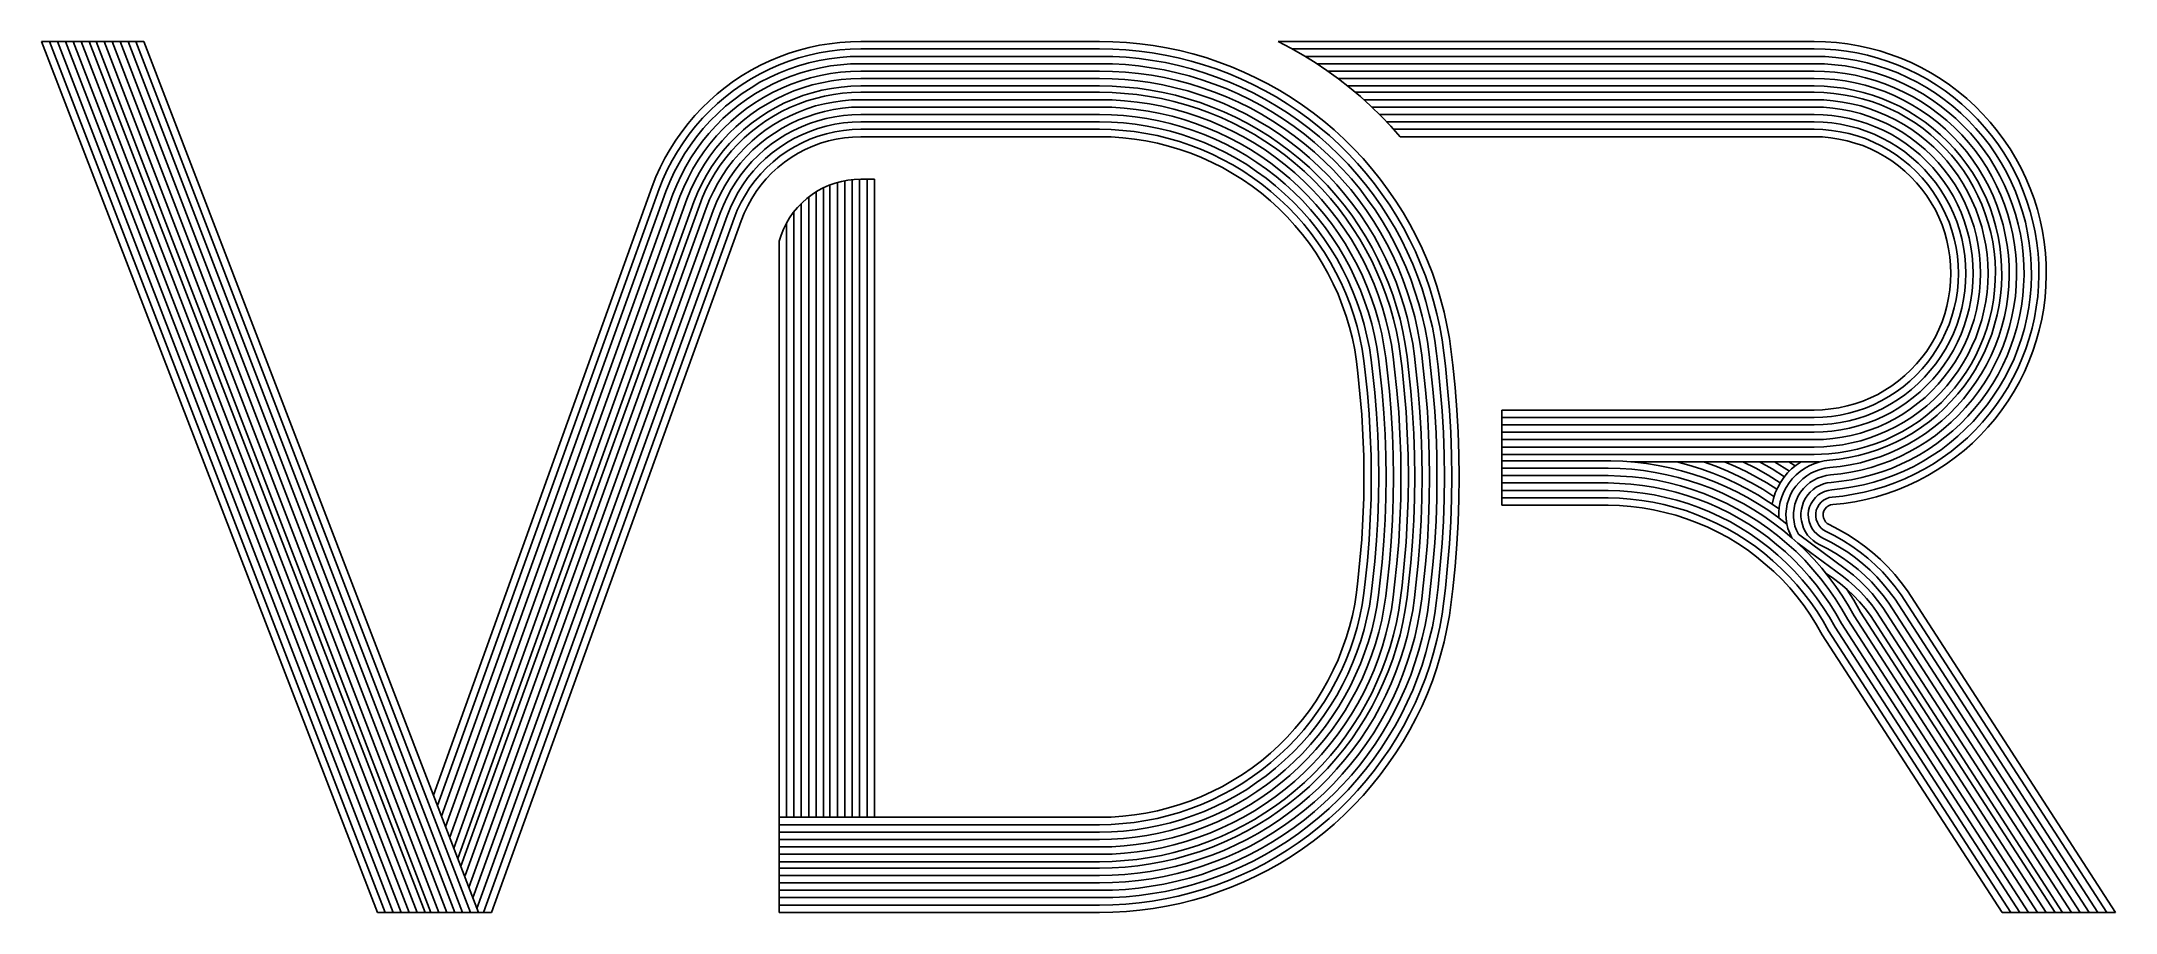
# Model space of a CAD drawing. Extents: x 13 to 15748, y 528 to 7141.
import ezdxf

# ---------------------------------------------------------------- set-up
doc = ezdxf.new("R2010")
doc.units = 0
doc.layers.add('1', color=1, linetype='CONTINUOUS')

msp = doc.modelspace()

# ---------------------------------------------------------------- linework, layer by layer
at = {"layer": '1'}
for p, q in [((2561, 528), (13, 7141)), ((13, 7141), (790, 7141)), ((73, 7141), (2621, 528)), ((134, 7141), (2681, 528)), ((2742, 528), (194, 7141)), ((254, 7141), (2802, 528)), ((2862, 528), (315, 7141)), ((375, 7141), (2923, 528)), ((2967, 528), (429, 7141)), ((489, 7141), (3027, 528)), ((3088, 528), (549, 7141)), ((610, 7141), (3148, 528)), ((3208, 528), (670, 7141)), ((3268, 528), (730, 7141)), ((790, 7141), (3329, 528)), ((5837, 7095), (5761, 7075)), ((5915, 7112), (5837, 7095)), ((5992, 7124), (5915, 7112)), ((6071, 7134), (5992, 7124)), ((6149, 7083), (6070, 7077)), ((6150, 7139), (6071, 7134)), ((6229, 7085), (6149, 7083)), ((6229, 7141), (6150, 7139)), ((8040, 7141), (6229, 7141)), ((8040, 7085), (6229, 7085)), ((8142, 7139), (8040, 7141)), ((8140, 7083), (8040, 7085)), ((8240, 7077), (8140, 7083)), ((8245, 7133), (8142, 7139)), ((8347, 7124), (8245, 7133)), ((8448, 7110), (8347, 7124)), ((8549, 7093), (8448, 7110)), ((8649, 7072), (8549, 7093)), ((9491, 7091), (9396, 7141)), ((9396, 7141), (13462, 7141)), ((9584, 7037), (9491, 7091)), ((9502, 7085), (13462, 7085)), ((13462, 7141), (13547, 7139)), ((13462, 7085), (13544, 7083)), ((13544, 7083), (13625, 7077)), ((13547, 7139), (13631, 7133)), ((13631, 7133), (13714, 7123)), ((13714, 7123), (13797, 7109)), ((13797, 7109), (13879, 7091)), ((13879, 7091), (13961, 7069)), ((5468, 6960), (5398, 6923)), ((5537, 6931), (5466, 6896)), ((5539, 6994), (5468, 6960)), ((5610, 6963), (5537, 6931)), ((5612, 7024), (5539, 6994)), ((5682, 6930), (5608, 6901)), ((5684, 6991), (5610, 6963)), ((5686, 7051), (5612, 7024)), ((5757, 6956), (5682, 6930)), ((5759, 7016), (5684, 6991)), ((5761, 7075), (5686, 7051)), ((5834, 6978), (5757, 6956)), ((5836, 7037), (5759, 7016)), ((5848, 6924), (5774, 6903)), ((5912, 6996), (5834, 6978)), ((5913, 7054), (5836, 7037)), ((5923, 6941), (5848, 6924)), ((5990, 7010), (5912, 6996)), ((5991, 7067), (5913, 7054)), ((5999, 6955), (5923, 6941)), ((6069, 7020), (5990, 7010)), ((6070, 7077), (5991, 7067)), ((6075, 6964), (5999, 6955)), ((6149, 7026), (6069, 7020)), ((6152, 6970), (6075, 6964)), ((6229, 7028), (6149, 7026)), ((6229, 6972), (6152, 6970)), ((8040, 7028), (6229, 7028)), ((8040, 6972), (6229, 6972)), ((8141, 7027), (8040, 7028)), ((8139, 6970), (8040, 6972)), ((8237, 6965), (8139, 6970)), ((8241, 7021), (8141, 7027)), ((8335, 6955), (8237, 6965)), ((8340, 7068), (8240, 7077)), ((8342, 7011), (8241, 7021)), ((8433, 6942), (8335, 6955)), ((8440, 7055), (8340, 7068)), ((8441, 6997), (8342, 7011)), ((8530, 6925), (8433, 6942)), ((8538, 7038), (8440, 7055)), ((8541, 6980), (8441, 6997)), ((8626, 6904), (8530, 6925)), ((8637, 7017), (8538, 7038)), ((8639, 6958), (8541, 6980)), ((8734, 6992), (8637, 7017)), ((8737, 6933), (8639, 6958)), ((8748, 7047), (8649, 7072)), ((8830, 6964), (8734, 6992)), ((8833, 6904), (8737, 6933)), ((8847, 7018), (8748, 7047)), ((8925, 6932), (8830, 6964)), ((8944, 6985), (8847, 7018)), ((9019, 6897), (8925, 6932)), ((9040, 6949), (8944, 6985)), ((9134, 6909), (9040, 6949)), ((9676, 6981), (9584, 7037)), ((13462, 7028), (9599, 7028)), ((9765, 6921), (9676, 6981)), ((9689, 6972), (13462, 6972)), ((13462, 7028), (13544, 7026)), ((13462, 6972), (13541, 6970)), ((13541, 6970), (13619, 6964)), ((13544, 7026), (13625, 7020)), ((13619, 6964), (13697, 6955)), ((13625, 7077), (13706, 7067)), ((13625, 7020), (13706, 7010)), ((13697, 6955), (13775, 6941)), ((13706, 7067), (13786, 7054)), ((13706, 7010), (13786, 6996)), ((13775, 6941), (13851, 6924)), ((13786, 7054), (13866, 7036)), ((13786, 6996), (13865, 6978)), ((13851, 6924), (13927, 6903)), ((13865, 6978), (13943, 6957)), ((13866, 7036), (13945, 7015)), ((13943, 6957), (14021, 6931)), ((13945, 7015), (14022, 6990)), ((13961, 7069), (14041, 7043)), ((14021, 6931), (14097, 6902)), ((14022, 6990), (14099, 6961)), ((14041, 7043), (14120, 7014)), ((14099, 6961), (14174, 6929)), ((14120, 7014), (14197, 6980)), ((14174, 6929), (14247, 6893)), ((14197, 6980), (14273, 6943)), ((14273, 6943), (14347, 6903)), ((5201, 6792), (5139, 6743)), ((5264, 6839), (5201, 6792)), ((5264, 6769), (5202, 6721)), ((5330, 6882), (5264, 6839)), ((5330, 6815), (5264, 6769)), ((5396, 6790), (5329, 6746)), ((5398, 6923), (5330, 6882)), ((5397, 6857), (5330, 6815)), ((5464, 6831), (5396, 6790)), ((5466, 6896), (5397, 6857)), ((5492, 6782), (5425, 6743)), ((5535, 6868), (5464, 6831)), ((5560, 6817), (5492, 6782)), ((5608, 6901), (5535, 6868)), ((5629, 6787), (5559, 6754)), ((5630, 6849), (5560, 6817)), ((5700, 6817), (5629, 6787)), ((5701, 6878), (5630, 6849)), ((5773, 6843), (5700, 6817)), ((5774, 6903), (5701, 6878)), ((5790, 6790), (5720, 6765)), ((5847, 6865), (5773, 6843)), ((5861, 6811), (5790, 6790)), ((5922, 6883), (5847, 6865)), ((5933, 6771), (5860, 6752)), ((5934, 6828), (5861, 6811)), ((5998, 6898), (5922, 6883)), ((6006, 6785), (5933, 6771)), ((6007, 6842), (5934, 6828)), ((6074, 6908), (5998, 6898)), ((6080, 6795), (6006, 6785)), ((6080, 6852), (6007, 6842)), ((6151, 6914), (6074, 6908)), ((6154, 6858), (6080, 6852)), ((6154, 6801), (6080, 6795)), ((6229, 6916), (6151, 6914)), ((6229, 6860), (6154, 6858)), ((6229, 6803), (6154, 6801)), ((8040, 6916), (6229, 6916)), ((8040, 6860), (6229, 6860)), ((8040, 6803), (6229, 6803)), ((8139, 6914), (8040, 6916)), ((8137, 6858), (8040, 6860)), ((8137, 6801), (8040, 6803)), ((8233, 6852), (8137, 6858)), ((8234, 6795), (8137, 6801)), ((8238, 6908), (8139, 6914)), ((8330, 6842), (8233, 6852)), ((8331, 6786), (8234, 6795)), ((8336, 6898), (8238, 6908)), ((8425, 6829), (8330, 6842)), ((8427, 6772), (8331, 6786)), ((8434, 6884), (8336, 6898)), ((8521, 6812), (8425, 6829)), ((8522, 6754), (8427, 6772)), ((8532, 6867), (8434, 6884)), ((8615, 6790), (8521, 6812)), ((8628, 6845), (8532, 6867)), ((8709, 6766), (8615, 6790)), ((8721, 6879), (8626, 6904)), ((8724, 6820), (8628, 6845)), ((8816, 6850), (8721, 6879)), ((8819, 6790), (8724, 6820)), ((8909, 6818), (8816, 6850)), ((8912, 6757), (8819, 6790)), ((8928, 6871), (8833, 6904)), ((9001, 6783), (8909, 6818)), ((9022, 6835), (8928, 6871)), ((9091, 6743), (9001, 6783)), ((9111, 6858), (9019, 6897)), ((9114, 6795), (9022, 6835)), ((9202, 6815), (9111, 6858)), ((9205, 6751), (9114, 6795)), ((9227, 6866), (9134, 6909)), ((9291, 6769), (9202, 6815)), ((9318, 6819), (9227, 6866)), ((9379, 6720), (9291, 6769)), ((9407, 6769), (9318, 6819)), ((9494, 6715), (9407, 6769)), ((9852, 6858), (9765, 6921)), ((13462, 6916), (9772, 6916)), ((9849, 6860), (13462, 6860)), ((9937, 6791), (9852, 6858)), ((9922, 6803), (13462, 6803)), ((10019, 6722), (9937, 6791)), ((13462, 6916), (13541, 6914)), ((13462, 6860), (13540, 6858)), ((13537, 6801), (13462, 6803)), ((13612, 6795), (13537, 6801)), ((13540, 6858), (13618, 6851)), ((13541, 6914), (13619, 6908)), ((13687, 6786), (13612, 6795)), ((13618, 6851), (13696, 6841)), ((13619, 6908), (13696, 6898)), ((13761, 6772), (13687, 6786)), ((13696, 6898), (13774, 6884)), ((13696, 6841), (13772, 6827)), ((13834, 6754), (13761, 6772)), ((13772, 6827), (13848, 6808)), ((13774, 6884), (13850, 6866)), ((13848, 6808), (13923, 6786)), ((13850, 6866), (13925, 6844)), ((13923, 6786), (13997, 6760)), ((13925, 6844), (13999, 6819)), ((13927, 6903), (14002, 6878)), ((13999, 6819), (14072, 6790)), ((14002, 6878), (14075, 6850)), ((14072, 6790), (14143, 6757)), ((14075, 6850), (14147, 6818)), ((14097, 6902), (14171, 6868)), ((14147, 6818), (14217, 6782)), ((14171, 6868), (14243, 6832)), ((14217, 6782), (14285, 6743)), ((14243, 6832), (14314, 6791)), ((14247, 6893), (14318, 6854)), ((14314, 6791), (14383, 6748)), ((14318, 6854), (14388, 6812)), ((14347, 6903), (14418, 6859)), ((14388, 6812), (14455, 6766)), ((14418, 6859), (14488, 6811)), ((14488, 6811), (14555, 6761)), ((5024, 6635), (4970, 6578)), ((5080, 6690), (5024, 6635)), ((5083, 6615), (5028, 6558)), ((5139, 6743), (5080, 6690)), ((5141, 6670), (5083, 6615)), ((5202, 6721), (5141, 6670)), ((5203, 6649), (5144, 6595)), ((5265, 6699), (5203, 6649)), ((5299, 6655), (5240, 6606)), ((5329, 6746), (5265, 6699)), ((5361, 6700), (5299, 6655)), ((5362, 6632), (5301, 6584)), ((5425, 6743), (5361, 6700)), ((5425, 6676), (5362, 6632)), ((5456, 6629), (5395, 6586)), ((5491, 6716), (5425, 6676)), ((5520, 6668), (5456, 6629)), ((5559, 6754), (5491, 6716)), ((5585, 6704), (5520, 6668)), ((5585, 6640), (5520, 6603)), ((5652, 6736), (5585, 6704)), ((5651, 6674), (5585, 6640)), ((5628, 6608), (5690, 6639)), ((5720, 6704), (5651, 6674)), ((5720, 6765), (5652, 6736)), ((5690, 6639), (5754, 6666)), ((5789, 6730), (5720, 6704)), ((5754, 6666), (5820, 6689)), ((5820, 6630), (5755, 6605)), ((5860, 6752), (5789, 6730)), ((5820, 6689), (5886, 6709)), ((5886, 6651), (5820, 6630)), ((5886, 6709), (5953, 6726)), ((5953, 6668), (5886, 6651)), ((5887, 6592), (5954, 6610)), ((5953, 6726), (6021, 6739)), ((6021, 6681), (5953, 6668)), ((5954, 6610), (6021, 6624)), ((6021, 6739), (6090, 6748)), ((6090, 6691), (6021, 6681)), ((6021, 6624), (6090, 6634)), ((6090, 6748), (6159, 6753)), ((6159, 6697), (6090, 6691)), ((6090, 6634), (6159, 6641)), ((6159, 6753), (6229, 6755)), ((6229, 6699), (6159, 6697)), ((6159, 6641), (6229, 6643)), ((6229, 6755), (8040, 6755)), ((8040, 6699), (6229, 6699)), ((6229, 6643), (8040, 6643)), ((8040, 6755), (8135, 6753)), ((8135, 6697), (8040, 6699)), ((8133, 6641), (8040, 6643)), ((8226, 6635), (8133, 6641)), ((8135, 6753), (8230, 6747)), ((8230, 6691), (8135, 6697)), ((8318, 6625), (8226, 6635)), ((8230, 6747), (8324, 6738)), ((8325, 6681), (8230, 6691)), ((8410, 6612), (8318, 6625)), ((8324, 6738), (8418, 6724)), ((8419, 6667), (8325, 6681)), ((8501, 6594), (8410, 6612)), ((8418, 6724), (8511, 6707)), ((8512, 6649), (8419, 6667)), ((8511, 6707), (8603, 6686)), ((8605, 6627), (8512, 6649)), ((8617, 6732), (8522, 6754)), ((8603, 6686), (8695, 6661)), ((8696, 6601), (8605, 6627)), ((8711, 6706), (8617, 6732)), ((8695, 6661), (8785, 6632)), ((8801, 6737), (8709, 6766)), ((8803, 6677), (8711, 6706)), ((8785, 6632), (8874, 6600)), ((8892, 6705), (8801, 6737)), ((8895, 6643), (8803, 6677)), ((8982, 6669), (8892, 6705)), ((8984, 6606), (8895, 6643)), ((9004, 6720), (8912, 6757)), ((9070, 6629), (8982, 6669)), ((9094, 6680), (9004, 6720)), ((9157, 6586), (9070, 6629)), ((9180, 6701), (9091, 6743)), ((9183, 6636), (9094, 6680)), ((9267, 6654), (9180, 6701)), ((9269, 6588), (9183, 6636)), ((9294, 6704), (9205, 6751)), ((9352, 6605), (9267, 6654)), ((9381, 6653), (9294, 6704)), ((9464, 6668), (9379, 6720)), ((9466, 6599), (9381, 6653)), ((9547, 6612), (9464, 6668)), ((9579, 6658), (9494, 6715)), ((9628, 6553), (9547, 6612)), ((9662, 6598), (9579, 6658)), ((13462, 6755), (9981, 6755)), ((10099, 6650), (10019, 6722)), ((13462, 6699), (10046, 6699)), ((10176, 6575), (10099, 6650)), ((10107, 6643), (13462, 6643)), ((13462, 6755), (13536, 6753)), ((13534, 6697), (13462, 6699)), ((13533, 6641), (13462, 6643)), ((13604, 6635), (13533, 6641)), ((13605, 6691), (13534, 6697)), ((13536, 6753), (13610, 6747)), ((13674, 6625), (13604, 6635)), ((13676, 6681), (13605, 6691)), ((13610, 6747), (13683, 6737)), ((13743, 6611), (13674, 6625)), ((13746, 6668), (13676, 6681)), ((13683, 6737), (13755, 6723)), ((13812, 6593), (13743, 6611)), ((13815, 6651), (13746, 6668)), ((13755, 6723), (13827, 6706)), ((13883, 6630), (13815, 6651)), ((13827, 6706), (13898, 6684)), ((13905, 6733), (13834, 6754)), ((13950, 6605), (13883, 6630)), ((13898, 6684), (13967, 6659)), ((13976, 6707), (13905, 6733)), ((13967, 6659), (14035, 6630)), ((14045, 6678), (13976, 6707)), ((13997, 6760), (14069, 6730)), ((14035, 6630), (14101, 6598)), ((14113, 6646), (14045, 6678)), ((14069, 6730), (14139, 6696)), ((14179, 6610), (14113, 6646)), ((14139, 6696), (14207, 6658)), ((14143, 6757), (14212, 6720)), ((14243, 6570), (14179, 6610)), ((14207, 6658), (14274, 6617)), ((14212, 6720), (14280, 6680)), ((14274, 6617), (14338, 6573)), ((14280, 6680), (14345, 6637)), ((14285, 6743), (14351, 6701)), ((14345, 6637), (14408, 6590)), ((14351, 6701), (14415, 6655)), ((14383, 6748), (14449, 6700)), ((14415, 6655), (14477, 6607)), ((14449, 6700), (14513, 6650)), ((14455, 6766), (14520, 6717)), ((14513, 6650), (14574, 6597)), ((14520, 6717), (14583, 6665)), ((14555, 6761), (14620, 6707)), ((14583, 6665), (14643, 6609)), ((14620, 6707), (14682, 6650)), ((14643, 6609), (14700, 6552)), ((14682, 6650), (14741, 6590)), ((4870, 6455), (4825, 6391)), ((4918, 6518), (4870, 6455)), ((4970, 6578), (4918, 6518)), ((4976, 6499), (4926, 6437)), ((5028, 6558), (4976, 6499)), ((5034, 6480), (4983, 6418)), ((5087, 6539), (5034, 6480)), ((5128, 6500), (5076, 6443)), ((5144, 6595), (5087, 6539)), ((5182, 6555), (5128, 6500)), ((5187, 6480), (5134, 6424)), ((5240, 6606), (5182, 6555)), ((5243, 6534), (5187, 6480)), ((5281, 6492), (5227, 6441)), ((5301, 6584), (5243, 6534)), ((5337, 6541), (5281, 6492)), ((5340, 6470), (5286, 6420)), ((5395, 6586), (5337, 6541)), ((5398, 6518), (5340, 6470)), ((5345, 6410), (5397, 6455)), ((5397, 6455), (5452, 6498)), ((5458, 6562), (5398, 6518)), ((5452, 6498), (5509, 6538)), ((5512, 6472), (5457, 6431)), ((5520, 6603), (5458, 6562)), ((5509, 6538), (5567, 6575)), ((5570, 6511), (5512, 6472)), ((5567, 6575), (5628, 6608)), ((5630, 6546), (5570, 6511)), ((5573, 6446), (5632, 6482)), ((5692, 6577), (5630, 6546)), ((5632, 6482), (5693, 6515)), ((5661, 6434), (5719, 6465)), ((5755, 6605), (5692, 6577)), ((5693, 6515), (5756, 6545)), ((5719, 6465), (5779, 6493)), ((5756, 6545), (5821, 6570)), ((5779, 6493), (5840, 6518)), ((5781, 6433), (5842, 6458)), ((5821, 6570), (5887, 6592)), ((5840, 6518), (5903, 6538)), ((5842, 6458), (5904, 6480)), ((5903, 6538), (5967, 6556)), ((5904, 6480), (5967, 6498)), ((5967, 6556), (6031, 6569)), ((5967, 6498), (6032, 6512)), ((5968, 6440), (6032, 6455)), ((6031, 6569), (6097, 6579)), ((6032, 6512), (6097, 6522)), ((6032, 6455), (6097, 6465)), ((6097, 6579), (6162, 6584)), ((6097, 6522), (6163, 6528)), ((6097, 6465), (6163, 6472)), ((6162, 6584), (6229, 6586)), ((6163, 6528), (6229, 6530)), ((6163, 6472), (6229, 6474)), ((6229, 6586), (8040, 6586)), ((6229, 6530), (8040, 6530)), ((6229, 6474), (8040, 6474)), ((8040, 6586), (8131, 6584)), ((8040, 6530), (8131, 6528)), ((8129, 6472), (8040, 6474)), ((8217, 6466), (8129, 6472)), ((8131, 6584), (8221, 6579)), ((8131, 6528), (8221, 6522)), ((8304, 6457), (8217, 6466)), ((8221, 6579), (8311, 6569)), ((8221, 6522), (8311, 6512)), ((8391, 6443), (8304, 6457)), ((8311, 6569), (8400, 6556)), ((8311, 6512), (8401, 6499)), ((8400, 6556), (8489, 6539)), ((8401, 6499), (8490, 6481)), ((8489, 6539), (8577, 6518)), ((8490, 6481), (8578, 6460)), ((8591, 6573), (8501, 6594)), ((8577, 6518), (8664, 6494)), ((8578, 6460), (8665, 6434)), ((8680, 6548), (8591, 6573)), ((8664, 6494), (8750, 6466)), ((8768, 6519), (8680, 6548)), ((8787, 6572), (8696, 6601)), ((8750, 6466), (8834, 6434)), ((8855, 6486), (8768, 6519)), ((8876, 6538), (8787, 6572)), ((8941, 6450), (8855, 6486)), ((8874, 6600), (8962, 6564)), ((8963, 6501), (8876, 6538)), ((8962, 6564), (9048, 6524)), ((9049, 6460), (8963, 6501)), ((9072, 6566), (8984, 6606)), ((9048, 6524), (9132, 6481)), ((9133, 6416), (9049, 6460)), ((9159, 6521), (9072, 6566)), ((9132, 6481), (9215, 6434)), ((9242, 6539), (9157, 6586)), ((9243, 6473), (9159, 6521)), ((9325, 6490), (9242, 6539)), ((9326, 6422), (9243, 6473)), ((9354, 6537), (9269, 6588)), ((9405, 6436), (9325, 6490)), ((9435, 6552), (9352, 6605)), ((9437, 6483), (9354, 6537)), ((9516, 6496), (9435, 6552)), ((9517, 6425), (9437, 6483)), ((9549, 6542), (9466, 6599)), ((9595, 6437), (9516, 6496)), ((9630, 6481), (9549, 6542)), ((9707, 6491), (9628, 6553)), ((9708, 6417), (9630, 6481)), ((9743, 6535), (9662, 6598)), ((9784, 6426), (9707, 6491)), ((9821, 6469), (9743, 6535)), ((9896, 6399), (9821, 6469)), ((13462, 6586), (10165, 6586)), ((10250, 6498), (10176, 6575)), ((10220, 6530), (13462, 6530)), ((10322, 6417), (10250, 6498)), ((13462, 6474), (10272, 6474)), ((13530, 6584), (13462, 6586)), ((13529, 6528), (13462, 6530)), ((13528, 6472), (13462, 6474)), ((13594, 6466), (13528, 6472)), ((13596, 6522), (13529, 6528)), ((13597, 6579), (13530, 6584)), ((13659, 6456), (13594, 6466)), ((13662, 6513), (13596, 6522)), ((13664, 6569), (13597, 6579)), ((13724, 6442), (13659, 6456)), ((13727, 6499), (13662, 6513)), ((13731, 6556), (13664, 6569)), ((13792, 6482), (13727, 6499)), ((13796, 6539), (13731, 6556)), ((13856, 6461), (13792, 6482)), ((13861, 6519), (13796, 6539)), ((13879, 6572), (13812, 6593)), ((13918, 6436), (13856, 6461)), ((13924, 6494), (13861, 6519)), ((13945, 6546), (13879, 6572)), ((13986, 6467), (13924, 6494)), ((14010, 6518), (13945, 6546)), ((14016, 6577), (13950, 6605)), ((14046, 6436), (13986, 6467)), ((14073, 6485), (14010, 6518)), ((14080, 6545), (14016, 6577)), ((14134, 6449), (14073, 6485)), ((14142, 6510), (14080, 6545)), ((14101, 6598), (14166, 6561)), ((14202, 6472), (14142, 6510)), ((14166, 6561), (14228, 6522)), ((14260, 6430), (14202, 6472)), ((14228, 6522), (14288, 6479)), ((14305, 6527), (14243, 6570)), ((14288, 6479), (14346, 6433)), ((14364, 6481), (14305, 6527)), ((14338, 6573), (14399, 6525)), ((14421, 6432), (14364, 6481)), ((14399, 6525), (14459, 6474)), ((14408, 6590), (14468, 6541)), ((14459, 6474), (14515, 6420)), ((14468, 6541), (14526, 6488)), ((14477, 6607), (14536, 6555)), ((14526, 6488), (14581, 6432)), ((14536, 6555), (14593, 6501)), ((14574, 6597), (14633, 6540)), ((14593, 6501), (14647, 6444)), ((14633, 6540), (14689, 6481)), ((14689, 6481), (14742, 6419)), ((14700, 6552), (14755, 6491)), ((14741, 6590), (14798, 6528)), ((14755, 6491), (14807, 6428)), ((14798, 6528), (14851, 6463)), ((14851, 6463), (14901, 6395)), ((4782, 6324), (4743, 6255)), ((4825, 6391), (4782, 6324)), ((4837, 6306), (4797, 6237)), ((4880, 6372), (4837, 6306)), ((4926, 6437), (4880, 6372)), ((4936, 6354), (4892, 6287)), ((4983, 6418), (4936, 6354)), ((4982, 6322), (4940, 6258)), ((5028, 6384), (4982, 6322)), ((5038, 6303), (4995, 6239)), ((5076, 6443), (5028, 6384)), ((5084, 6365), (5038, 6303)), ((5134, 6424), (5084, 6365)), ((5128, 6330), (5084, 6270)), ((5176, 6387), (5128, 6330)), ((5185, 6310), (5139, 6251)), ((5227, 6441), (5176, 6387)), ((5234, 6366), (5185, 6310)), ((5204, 6257), (5249, 6310)), ((5286, 6420), (5234, 6366)), ((5249, 6310), (5296, 6361)), ((5296, 6361), (5345, 6410)), ((5353, 6339), (5305, 6289)), ((5404, 6387), (5353, 6339)), ((5362, 6268), (5411, 6317)), ((5457, 6431), (5404, 6387)), ((5411, 6317), (5462, 6363)), ((5449, 6276), (5499, 6320)), ((5462, 6363), (5517, 6406)), ((5499, 6320), (5550, 6361)), ((5506, 6252), (5557, 6295)), ((5517, 6406), (5573, 6446)), ((5550, 6361), (5604, 6399)), ((5557, 6295), (5609, 6334)), ((5604, 6399), (5661, 6434)), ((5609, 6334), (5665, 6371)), ((5615, 6269), (5669, 6307)), ((5665, 6371), (5722, 6403)), ((5669, 6307), (5725, 6341)), ((5722, 6403), (5781, 6433)), ((5725, 6341), (5783, 6372)), ((5753, 6292), (5808, 6321)), ((5783, 6372), (5843, 6398)), ((5808, 6321), (5865, 6346)), ((5843, 6398), (5905, 6421)), ((5865, 6346), (5923, 6368)), ((5905, 6421), (5968, 6440)), ((5923, 6368), (5983, 6386)), ((5983, 6386), (6043, 6399)), ((6043, 6399), (6105, 6409)), ((6105, 6409), (6166, 6415)), ((6166, 6415), (6229, 6417)), ((6229, 6417), (8040, 6417)), ((8040, 6417), (8129, 6416)), ((8129, 6416), (8217, 6410)), ((8217, 6410), (8305, 6400)), ((8305, 6400), (8392, 6386)), ((8478, 6426), (8391, 6443)), ((8392, 6386), (8479, 6368)), ((8564, 6405), (8478, 6426)), ((8479, 6368), (8564, 6347)), ((8648, 6381), (8564, 6405)), ((8564, 6347), (8649, 6321)), ((8732, 6352), (8648, 6381)), ((8649, 6321), (8732, 6292)), ((8665, 6434), (8751, 6405)), ((8814, 6321), (8732, 6352)), ((8751, 6405), (8835, 6373)), ((8895, 6285), (8814, 6321)), ((8834, 6434), (8918, 6398)), ((8835, 6373), (8918, 6336)), ((8918, 6398), (8999, 6360)), ((8918, 6336), (9000, 6296)), ((9024, 6410), (8941, 6450)), ((8999, 6360), (9079, 6317)), ((9000, 6296), (9079, 6253)), ((9106, 6367), (9024, 6410)), ((9079, 6317), (9157, 6272)), ((9186, 6320), (9106, 6367)), ((9216, 6368), (9133, 6416)), ((9264, 6270), (9186, 6320)), ((9215, 6434), (9295, 6384)), ((9296, 6317), (9216, 6368)), ((9295, 6384), (9374, 6331)), ((9373, 6262), (9296, 6317)), ((9406, 6367), (9326, 6422)), ((9374, 6331), (9450, 6275)), ((9484, 6380), (9405, 6436)), ((9484, 6309), (9406, 6367)), ((9560, 6320), (9484, 6380)), ((9559, 6248), (9484, 6309)), ((9595, 6364), (9517, 6425)), ((9634, 6258), (9560, 6320)), ((9672, 6374), (9595, 6437)), ((9671, 6300), (9595, 6364)), ((9744, 6233), (9671, 6300)), ((9745, 6309), (9672, 6374)), ((9783, 6351), (9708, 6417)), ((9817, 6241), (9745, 6309)), ((9856, 6281), (9783, 6351)), ((9858, 6358), (9784, 6426)), ((9929, 6288), (9858, 6358)), ((9969, 6327), (9896, 6399)), ((10039, 6253), (9969, 6327)), ((13462, 6417), (10322, 6417)), ((13525, 6416), (13462, 6417)), ((13587, 6410), (13525, 6416)), ((13649, 6400), (13587, 6410)), ((13711, 6387), (13649, 6400)), ((13771, 6370), (13711, 6387)), ((13788, 6424), (13724, 6442)), ((13830, 6350), (13771, 6370)), ((13850, 6403), (13788, 6424)), ((13888, 6326), (13830, 6350)), ((13911, 6377), (13850, 6403)), ((13944, 6299), (13888, 6326)), ((13970, 6348), (13911, 6377)), ((13978, 6408), (13918, 6436)), ((13999, 6268), (13944, 6299)), ((14028, 6316), (13970, 6348)), ((14037, 6376), (13978, 6408)), ((14083, 6280), (14028, 6316)), ((14094, 6341), (14037, 6376)), ((14104, 6401), (14046, 6436)), ((14149, 6303), (14094, 6341)), ((14160, 6364), (14104, 6401)), ((14193, 6410), (14134, 6449)), ((14201, 6261), (14149, 6303)), ((14214, 6323), (14160, 6364)), ((14249, 6367), (14193, 6410)), ((14266, 6280), (14214, 6323)), ((14303, 6322), (14249, 6367)), ((14316, 6385), (14260, 6430)), ((14355, 6273), (14303, 6322)), ((14369, 6338), (14316, 6385)), ((14346, 6433), (14401, 6384)), ((14420, 6287), (14369, 6338)), ((14401, 6384), (14454, 6332)), ((14475, 6380), (14421, 6432)), ((14454, 6332), (14504, 6278)), ((14526, 6325), (14475, 6380)), ((14515, 6420), (14568, 6363)), ((14575, 6268), (14526, 6325)), ((14568, 6363), (14619, 6303)), ((14581, 6432), (14633, 6374)), ((14619, 6303), (14666, 6241)), ((14633, 6374), (14682, 6313)), ((14647, 6444), (14698, 6384)), ((14682, 6313), (14728, 6249)), ((14698, 6384), (14746, 6322)), ((14742, 6419), (14791, 6355)), ((14746, 6322), (14791, 6257)), ((14791, 6355), (14838, 6288)), ((14807, 6428), (14855, 6363)), ((14855, 6363), (14901, 6295)), ((14901, 6395), (14948, 6325)), ((14901, 6295), (14943, 6225)), ((14948, 6325), (14992, 6253)), ((4707, 6185), (4675, 6113)), ((4743, 6255), (4707, 6185)), ((4761, 6166), (4728, 6094)), ((4797, 6237), (4761, 6166)), ((4814, 6148), (4781, 6075)), ((4851, 6218), (4814, 6148)), ((4892, 6287), (4851, 6218)), ((4901, 6191), (4865, 6123)), ((4940, 6258), (4901, 6191)), ((4955, 6173), (4919, 6104)), ((4995, 6239), (4955, 6173)), ((5004, 6145), (4969, 6080)), ((5042, 6209), (5004, 6145)), ((5084, 6270), (5042, 6209)), ((5097, 6190), (5058, 6126)), ((5089, 6084), (5125, 6144)), ((5139, 6251), (5097, 6190)), ((5125, 6144), (5163, 6201)), ((5163, 6201), (5204, 6257)), ((5218, 6181), (5179, 6124)), ((5260, 6237), (5218, 6181)), ((5233, 6104), (5273, 6161)), ((5305, 6289), (5260, 6237)), ((5273, 6161), (5316, 6216)), ((5316, 6216), (5362, 6268)), ((5318, 6128), (5359, 6180)), ((5359, 6180), (5403, 6229)), ((5373, 6107), (5414, 6158)), ((5403, 6229), (5449, 6276)), ((5414, 6158), (5459, 6206)), ((5459, 6206), (5506, 6252)), ((5470, 6136), (5515, 6183)), ((5512, 6098), (5555, 6143)), ((5515, 6183), (5564, 6228)), ((5555, 6143), (5600, 6185)), ((5564, 6228), (5615, 6269)), ((5600, 6185), (5649, 6224)), ((5649, 6224), (5700, 6260)), ((5700, 6260), (5753, 6292)), ((8732, 6292), (8814, 6259)), ((8814, 6259), (8895, 6223)), ((8974, 6246), (8895, 6285)), ((8895, 6223), (8974, 6183)), ((9051, 6204), (8974, 6246)), ((8974, 6183), (9050, 6139)), ((9050, 6139), (9125, 6092)), ((9127, 6158), (9051, 6204)), ((9079, 6253), (9157, 6206)), ((9200, 6109), (9127, 6158)), ((9157, 6272), (9233, 6223)), ((9157, 6206), (9232, 6155)), ((9232, 6155), (9305, 6102)), ((9233, 6223), (9307, 6171)), ((9340, 6216), (9264, 6270)), ((9307, 6171), (9379, 6116)), ((9414, 6160), (9340, 6216)), ((9449, 6204), (9373, 6262)), ((9485, 6100), (9414, 6160)), ((9522, 6143), (9449, 6204)), ((9450, 6275), (9524, 6215)), ((9592, 6078), (9522, 6143)), ((9524, 6215), (9595, 6153)), ((9632, 6184), (9559, 6248)), ((9595, 6153), (9663, 6087)), ((9702, 6117), (9632, 6184)), ((9705, 6192), (9634, 6258)), ((9774, 6124), (9705, 6192)), ((9814, 6164), (9744, 6233)), ((9881, 6091), (9814, 6164)), ((9885, 6170), (9817, 6241)), ((9926, 6209), (9856, 6281)), ((9951, 6097), (9885, 6170)), ((9993, 6134), (9926, 6209)), ((9997, 6215), (9929, 6288)), ((10063, 6139), (9997, 6215)), ((10106, 6175), (10039, 6253)), ((10126, 6061), (10063, 6139)), ((10170, 6095), (10106, 6175)), ((14051, 6234), (13999, 6268)), ((14102, 6197), (14051, 6234)), ((14137, 6241), (14083, 6280)), ((14150, 6157), (14102, 6197)), ((14187, 6199), (14137, 6241)), ((14196, 6114), (14150, 6157)), ((14235, 6154), (14187, 6199)), ((14251, 6217), (14201, 6261)), ((14281, 6105), (14235, 6154)), ((14299, 6169), (14251, 6217)), ((14315, 6233), (14266, 6280)), ((14343, 6119), (14299, 6169)), ((14361, 6184), (14315, 6233)), ((14403, 6221), (14355, 6273)), ((14405, 6132), (14361, 6184)), ((14449, 6167), (14403, 6221)), ((14467, 6234), (14420, 6287)), ((14492, 6111), (14449, 6167)), ((14512, 6178), (14467, 6234)), ((14504, 6278), (14550, 6221)), ((14554, 6120), (14512, 6178)), ((14550, 6221), (14594, 6161)), ((14620, 6208), (14575, 6268)), ((14594, 6161), (14634, 6099)), ((14662, 6146), (14620, 6208)), ((14701, 6082), (14662, 6146)), ((14666, 6241), (14709, 6176)), ((14709, 6176), (14750, 6109)), ((14728, 6249), (14771, 6183)), ((14771, 6183), (14810, 6116)), ((14791, 6257), (14833, 6190)), ((14833, 6190), (14871, 6122)), ((14838, 6288), (14881, 6219)), ((14881, 6219), (14921, 6148)), ((14921, 6148), (14957, 6075)), ((14943, 6225), (14981, 6153)), ((14981, 6153), (15017, 6080)), ((14992, 6253), (15031, 6179)), ((15031, 6179), (15068, 6103)), ((4646, 6040), (2986, 1420)), ((4699, 6021), (3017, 1340)), ((4751, 6001), (3048, 1260)), ((4804, 5982), (3079, 1179)), ((4675, 6113), (4646, 6040)), ((4728, 6094), (4699, 6021)), ((4781, 6075), (4751, 6001)), ((4833, 6053), (4804, 5982)), ((4865, 6123), (4833, 6053)), ((4886, 6034), (4857, 5963)), ((4919, 6104), (4886, 6034)), ((4938, 6012), (4910, 5943)), ((4969, 6080), (4938, 6012)), ((4991, 5993), (4963, 5924)), ((5022, 6061), (4991, 5993)), ((5058, 6126), (5022, 6061)), ((5029, 5959), (5057, 6022)), ((5057, 6022), (5089, 6084)), ((5111, 6003), (5082, 5940)), ((5143, 6065), (5111, 6003)), ((5135, 5921), (5164, 5984)), ((5179, 6124), (5143, 6065)), ((5164, 5984), (5197, 6045)), ((5197, 6045), (5233, 6104)), ((5214, 5959), (5246, 6017)), ((5246, 6017), (5280, 6074)), ((5267, 5939), (5299, 5997)), ((5280, 6074), (5318, 6128)), ((5299, 5997), (5334, 6053)), ((5334, 6053), (5373, 6107)), ((5353, 5977), (5388, 6033)), ((5388, 6033), (5427, 6086)), ((5401, 5948), (5435, 6001)), ((5427, 6086), (5470, 6136)), ((5435, 6001), (5471, 6051)), ((5471, 6051), (5512, 6098)), ((5900, 6006), (5859, 5979)), ((5890, 1252), (5890, 6000)), ((5943, 6029), (5900, 6006)), ((5988, 6049), (5943, 6029)), ((5946, 6031), (5946, 1252)), ((6035, 6066), (5988, 6049)), ((5994, 1252), (5994, 6052)), ((6082, 6079), (6035, 6066)), ((6051, 6071), (6051, 1252)), ((6130, 6088), (6082, 6079)), ((6107, 1252), (6107, 6084)), ((6179, 6094), (6130, 6088)), ((6163, 6093), (6163, 1252)), ((6229, 6096), (6179, 6094)), ((6220, 6096), (6220, 1252)), ((6332, 6096), (6229, 6096)), ((6276, 6096), (6276, 1252)), ((6332, 1252), (6332, 6096)), ((9125, 6092), (9198, 6042)), ((9198, 6042), (9268, 5988)), ((9271, 6057), (9200, 6109)), ((9268, 5988), (9336, 5931)), ((9340, 6002), (9271, 6057)), ((9305, 6102), (9376, 6045)), ((9406, 5944), (9340, 6002)), ((9376, 6045), (9444, 5985)), ((9379, 6116), (9448, 6057)), ((9444, 5985), (9510, 5923)), ((9448, 6057), (9515, 5996)), ((9553, 6037), (9485, 6100)), ((9515, 5996), (9579, 5933)), ((9619, 5972), (9553, 6037)), ((9659, 6011), (9592, 6078)), ((9724, 5941), (9659, 6011)), ((9663, 6087), (9729, 6019)), ((9770, 6047), (9702, 6117)), ((9729, 6019), (9792, 5948)), ((9834, 5974), (9770, 6047)), ((9840, 6053), (9774, 6124)), ((9902, 5980), (9840, 6053)), ((9946, 6016), (9881, 6091)), ((9962, 5904), (9902, 5980)), ((10007, 5938), (9946, 6016)), ((10014, 6021), (9951, 6097)), ((10058, 6056), (9993, 6134)), ((10074, 5942), (10014, 6021)), ((10119, 5976), (10058, 6056)), ((10185, 5980), (10126, 6061)), ((10231, 6013), (10170, 6095)), ((10242, 5897), (10185, 5980)), ((10289, 5929), (10231, 6013)), ((14239, 6068), (14196, 6114)), ((14279, 6020), (14239, 6068)), ((14316, 5970), (14279, 6020)), ((14323, 6055), (14281, 6105)), ((14362, 6001), (14323, 6055)), ((14384, 6067), (14343, 6119)), ((14398, 5946), (14362, 6001)), ((14423, 6012), (14384, 6067)), ((14446, 6078), (14405, 6132)), ((14458, 5955), (14423, 6012)), ((14483, 6022), (14446, 6078)), ((14518, 5964), (14483, 6022)), ((14531, 6052), (14492, 6111)), ((14567, 5991), (14531, 6052)), ((14592, 6060), (14554, 6120)), ((14599, 5928), (14567, 5991)), ((14627, 5998), (14592, 6060)), ((14659, 5934), (14627, 5998)), ((14634, 6099), (14671, 6035)), ((14671, 6035), (14704, 5969)), ((14736, 6015), (14701, 6082)), ((14768, 5947), (14736, 6015)), ((14750, 6109), (14786, 6040)), ((14786, 6040), (14819, 5970)), ((14810, 6116), (14846, 6046)), ((14846, 6046), (14878, 5975)), ((14871, 6122), (14906, 6051)), ((14906, 6051), (14937, 5979)), ((14957, 6075), (14989, 6001)), ((14989, 6001), (15018, 5924)), ((15017, 6080), (15048, 6005)), ((15048, 6005), (15076, 5928)), ((15068, 6103), (15101, 6025)), ((15101, 6025), (15130, 5946)), ((4857, 5963), (3110, 1099)), ((4910, 5943), (3141, 1018)), ((4963, 5924), (3171, 938)), ((3194, 880), (5004, 5895)), ((3228, 809), (5056, 5876)), ((3255, 719), (5109, 5857)), ((3286, 639), (5162, 5837)), ((5004, 5895), (5029, 5959)), ((5082, 5940), (5056, 5876)), ((5109, 5857), (5135, 5921)), ((5162, 5837), (5187, 5899)), ((5187, 5899), (5214, 5959)), ((5215, 5818), (5240, 5880)), ((5240, 5880), (5267, 5939)), ((5268, 5799), (5292, 5860)), ((5292, 5860), (5321, 5920)), ((5321, 5920), (5353, 5977)), ((5344, 5838), (5321, 5780)), ((5344, 5838), (5371, 5894)), ((5371, 5894), (5401, 5948)), ((5717, 5843), (5689, 5803)), ((5749, 5881), (5717, 5843)), ((5721, 1252), (5721, 5848)), ((5783, 5917), (5749, 5881)), ((5777, 1252), (5777, 5911)), ((5820, 5949), (5783, 5917)), ((5859, 5979), (5820, 5949)), ((5834, 5960), (5834, 1252)), ((9336, 5931), (9401, 5872)), ((9401, 5872), (9463, 5809)), ((9470, 5883), (9406, 5944)), ((9531, 5819), (9470, 5883)), ((9510, 5923), (9572, 5857)), ((9572, 5857), (9632, 5789)), ((9579, 5933), (9640, 5866)), ((9619, 5972), (9682, 5904)), ((9640, 5866), (9699, 5797)), ((9682, 5904), (9742, 5833)), ((9785, 5869), (9724, 5941)), ((9742, 5833), (9799, 5760)), ((9844, 5794), (9785, 5869)), ((9792, 5948), (9852, 5875)), ((9895, 5898), (9834, 5974)), ((9852, 5875), (9909, 5799)), ((9953, 5821), (9895, 5898)), ((10019, 5825), (9962, 5904)), ((10065, 5858), (10007, 5938)), ((10073, 5745), (10019, 5825)), ((10120, 5775), (10065, 5858)), ((10130, 5862), (10074, 5942)), ((10177, 5894), (10119, 5976)), ((10184, 5779), (10130, 5862)), ((10231, 5809), (10177, 5894)), ((10295, 5812), (10242, 5897)), ((10343, 5842), (10289, 5929)), ((10395, 5753), (10343, 5842)), ((14350, 5917), (14316, 5970)), ((14381, 5862), (14350, 5917)), ((14408, 5806), (14381, 5862)), ((14430, 5889), (14398, 5946)), ((14459, 5829), (14430, 5889)), ((14490, 5896), (14458, 5955)), ((14485, 5768), (14459, 5829)), ((14518, 5836), (14490, 5896)), ((14549, 5904), (14518, 5964)), ((14543, 5774), (14518, 5836)), ((14576, 5842), (14549, 5904)), ((14601, 5779), (14576, 5842)), ((14628, 5863), (14599, 5928)), ((14654, 5797), (14628, 5863)), ((14687, 5868), (14659, 5934)), ((14712, 5801), (14687, 5868)), ((14704, 5969), (14734, 5902)), ((14734, 5902), (14760, 5833)), ((14760, 5833), (14783, 5762)), ((14796, 5877), (14768, 5947)), ((14820, 5806), (14796, 5877)), ((14819, 5970), (14848, 5897)), ((14848, 5897), (14874, 5823)), ((14874, 5823), (14895, 5748)), ((14878, 5975), (14907, 5902)), ((14907, 5902), (14931, 5827)), ((14931, 5827), (14952, 5752)), ((14937, 5979), (14965, 5906)), ((14965, 5906), (14989, 5831)), ((14989, 5831), (15009, 5755)), ((15018, 5924), (15043, 5847)), ((15043, 5847), (15064, 5768)), ((15076, 5928), (15101, 5850)), ((15101, 5850), (15121, 5771)), ((15130, 5946), (15155, 5866)), ((15155, 5866), (15176, 5784)), ((3317, 558), (5215, 5818)), ((3366, 528), (5268, 5799)), ((5321, 5780), (3426, 528)), ((5624, 5671), (5609, 5624)), ((5642, 5717), (5624, 5671)), ((5664, 5761), (5642, 5717)), ((5689, 5803), (5664, 5761)), ((5665, 1252), (5665, 5763)), ((9463, 5809), (9523, 5744)), ((9523, 5744), (9579, 5676)), ((9589, 5753), (9531, 5819)), ((9579, 5676), (9633, 5606)), ((9645, 5684), (9589, 5753)), ((9632, 5789), (9689, 5719)), ((9697, 5613), (9645, 5684)), ((9689, 5719), (9743, 5646)), ((9699, 5797), (9754, 5726)), ((9754, 5726), (9806, 5652)), ((9799, 5760), (9853, 5684)), ((9899, 5716), (9844, 5794)), ((9853, 5684), (9903, 5606)), ((9951, 5637), (9899, 5716)), ((9909, 5799), (9963, 5721)), ((10008, 5740), (9953, 5821)), ((9963, 5721), (10014, 5641)), ((10060, 5658), (10008, 5740)), ((10123, 5662), (10073, 5745)), ((10171, 5691), (10120, 5775)), ((10219, 5604), (10171, 5691)), ((10234, 5694), (10184, 5779)), ((10283, 5723), (10231, 5809)), ((10281, 5608), (10234, 5694)), ((10331, 5634), (10283, 5723)), ((10346, 5726), (10295, 5812)), ((10392, 5637), (10346, 5726)), ((10442, 5663), (10395, 5753)), ((14432, 5748), (14408, 5806)), ((14452, 5689), (14432, 5748)), ((14469, 5629), (14452, 5689)), ((14506, 5706), (14485, 5768)), ((14524, 5642), (14506, 5706)), ((14564, 5710), (14543, 5774)), ((14581, 5646), (14564, 5710)), ((14621, 5714), (14601, 5779)), ((14638, 5649), (14621, 5714)), ((14675, 5730), (14654, 5797)), ((14693, 5661), (14675, 5730)), ((14733, 5733), (14712, 5801)), ((14750, 5664), (14733, 5733)), ((14783, 5762), (14801, 5691)), ((14801, 5691), (14816, 5619)), ((14841, 5734), (14820, 5806)), ((14857, 5661), (14841, 5734)), ((14895, 5748), (14912, 5672)), ((14912, 5672), (14926, 5595)), ((14952, 5752), (14969, 5675)), ((14969, 5675), (14982, 5598)), ((15009, 5755), (15026, 5678)), ((15026, 5678), (15039, 5601)), ((15064, 5768), (15081, 5689)), ((15081, 5689), (15094, 5609)), ((15121, 5771), (15138, 5692)), ((15138, 5692), (15151, 5611)), ((15176, 5784), (15193, 5702)), ((15193, 5702), (15207, 5619)), ((5609, 5624), (5609, 528)), ((9633, 5606), (9683, 5533)), ((9683, 5533), (9730, 5458)), ((9746, 5540), (9697, 5613)), ((9743, 5646), (9793, 5570)), ((9792, 5464), (9746, 5540)), ((9793, 5570), (9840, 5493)), ((9806, 5652), (9856, 5576)), ((9856, 5576), (9902, 5498)), ((9903, 5606), (9950, 5527)), ((9950, 5527), (9994, 5445)), ((9999, 5555), (9951, 5637)), ((10044, 5471), (9999, 5555)), ((10014, 5641), (10061, 5559)), ((10108, 5574), (10060, 5658)), ((10061, 5559), (10105, 5475)), ((10152, 5487), (10108, 5574)), ((10170, 5577), (10123, 5662)), ((10213, 5491), (10170, 5577)), ((10264, 5516), (10219, 5604)), ((10305, 5426), (10264, 5516)), ((10324, 5519), (10281, 5608)), ((10364, 5429), (10324, 5519)), ((10375, 5544), (10331, 5634)), ((10416, 5451), (10375, 5544)), ((10436, 5546), (10392, 5637)), ((10476, 5454), (10436, 5546)), ((10487, 5570), (10442, 5663)), ((10527, 5476), (10487, 5570)), ((14482, 5567), (14469, 5629)), ((14492, 5505), (14482, 5567)), ((14538, 5578), (14524, 5642)), ((14548, 5512), (14538, 5578)), ((14554, 5446), (14548, 5512)), ((14594, 5580), (14581, 5646)), ((14604, 5514), (14594, 5580)), ((14610, 5447), (14604, 5514)), ((14651, 5582), (14638, 5649)), ((14661, 5515), (14651, 5582)), ((14666, 5448), (14661, 5515)), ((14707, 5592), (14693, 5661)), ((14717, 5522), (14707, 5592)), ((14722, 5451), (14717, 5522)), ((14763, 5594), (14750, 5664)), ((14773, 5523), (14763, 5594)), ((14779, 5452), (14773, 5523)), ((14816, 5619), (14827, 5546)), ((14827, 5546), (14834, 5472)), ((14870, 5587), (14857, 5661)), ((14879, 5513), (14870, 5587)), ((14884, 5438), (14879, 5513)), ((14926, 5595), (14935, 5518)), ((14935, 5518), (14940, 5440)), ((14982, 5598), (14991, 5520)), ((14991, 5520), (14997, 5442)), ((15039, 5601), (15048, 5523)), ((15048, 5523), (15053, 5444)), ((15094, 5609), (15104, 5528)), ((15104, 5528), (15109, 5447)), ((15151, 5611), (15160, 5530)), ((15160, 5530), (15165, 5449)), ((15207, 5619), (15216, 5535)), ((15216, 5535), (15221, 5451)), ((9730, 5458), (9773, 5381)), ((9773, 5381), (9813, 5302)), ((9834, 5387), (9792, 5464)), ((9873, 5308), (9834, 5387)), ((9840, 5493), (9884, 5413)), ((9884, 5413), (9924, 5332)), ((9902, 5498), (9944, 5419)), ((9944, 5419), (9983, 5337)), ((9994, 5445), (10034, 5361)), ((10034, 5361), (10071, 5276)), ((10085, 5385), (10044, 5471)), ((10123, 5298), (10085, 5385)), ((10105, 5475), (10145, 5389)), ((10145, 5389), (10182, 5302)), ((10193, 5399), (10152, 5487)), ((10231, 5310), (10193, 5399)), ((10253, 5403), (10213, 5491)), ((10290, 5313), (10253, 5403)), ((10342, 5334), (10305, 5426)), ((10401, 5337), (10364, 5429)), ((10453, 5358), (10416, 5451)), ((10487, 5263), (10453, 5358)), ((10512, 5361), (10476, 5454)), ((10545, 5266), (10512, 5361)), ((10565, 5381), (10527, 5476)), ((10598, 5284), (10565, 5381)), ((14497, 5443), (14492, 5505)), ((14499, 5380), (14497, 5443)), ((14497, 5318), (14499, 5380)), ((14556, 5380), (14554, 5446)), ((14554, 5314), (14556, 5380)), ((14612, 5380), (14610, 5447)), ((14610, 5314), (14612, 5380)), ((14668, 5380), (14666, 5448)), ((14666, 5313), (14668, 5380)), ((14724, 5380), (14722, 5451)), ((14722, 5310), (14724, 5380)), ((14781, 5380), (14779, 5452)), ((14779, 5309), (14781, 5380)), ((14834, 5472), (14837, 5398)), ((14837, 5398), (14836, 5325)), ((14882, 5287), (14885, 5362)), ((14885, 5362), (14884, 5438)), ((14941, 5362), (14938, 5284)), ((14940, 5440), (14941, 5362)), ((14998, 5364), (14995, 5285)), ((14997, 5442), (14998, 5364)), ((15054, 5366), (15051, 5287)), ((15053, 5444), (15054, 5366)), ((15110, 5365), (15108, 5284)), ((15109, 5447), (15110, 5365)), ((15167, 5367), (15164, 5286)), ((15165, 5449), (15167, 5367)), ((15223, 5367), (15220, 5283)), ((15221, 5451), (15223, 5367)), ((9813, 5302), (9850, 5222)), ((9850, 5222), (9882, 5140)), ((9909, 5227), (9873, 5308)), ((9941, 5145), (9909, 5227)), ((9924, 5332), (9960, 5249)), ((9960, 5249), (9993, 5165)), ((9983, 5337), (10019, 5254)), ((10019, 5254), (10051, 5170)), ((10071, 5276), (10104, 5189)), ((10157, 5209), (10123, 5298)), ((10187, 5119), (10157, 5209)), ((10182, 5302), (10215, 5213)), ((10215, 5213), (10244, 5123)), ((10264, 5218), (10231, 5310)), ((10294, 5126), (10264, 5218)), ((10322, 5222), (10290, 5313)), ((10351, 5130), (10322, 5222)), ((10375, 5241), (10342, 5334)), ((10405, 5147), (10375, 5241)), ((10433, 5244), (10401, 5337)), ((10463, 5150), (10433, 5244)), ((10516, 5167), (10487, 5263)), ((10574, 5170), (10545, 5266)), ((10628, 5186), (10598, 5284)), ((14469, 5132), (14482, 5194)), ((14482, 5194), (14492, 5255)), ((14492, 5255), (14497, 5318)), ((14538, 5183), (14548, 5249)), ((14548, 5249), (14554, 5314)), ((14594, 5181), (14604, 5247)), ((14604, 5247), (14610, 5314)), ((14651, 5178), (14661, 5245)), ((14661, 5245), (14666, 5313)), ((14707, 5169), (14717, 5239)), ((14717, 5239), (14722, 5310)), ((14763, 5167), (14773, 5238)), ((14773, 5238), (14779, 5309)), ((14831, 5251), (14822, 5178)), ((14836, 5325), (14831, 5251)), ((14865, 5138), (14875, 5213)), ((14875, 5213), (14882, 5287)), ((14931, 5206), (14920, 5129)), ((14938, 5284), (14931, 5206)), ((14988, 5207), (14977, 5130)), ((14995, 5285), (14988, 5207)), ((15045, 5209), (15034, 5131)), ((15051, 5287), (15045, 5209)), ((15101, 5203), (15090, 5122)), ((15108, 5284), (15101, 5203)), ((15158, 5205), (15147, 5124)), ((15164, 5286), (15158, 5205)), ((15214, 5199), (15203, 5115)), ((15220, 5283), (15214, 5199)), ((9882, 5140), (9911, 5056)), ((9911, 5056), (9937, 4971)), ((9969, 5061), (9941, 5145)), ((9994, 4977), (9969, 5061)), ((9993, 5165), (10022, 5079)), ((10022, 5079), (10048, 4992)), ((10051, 5170), (10080, 5084)), ((10080, 5084), (10105, 4997)), ((10104, 5189), (10133, 5101)), ((10133, 5101), (10159, 5012)), ((10213, 5027), (10187, 5119)), ((10244, 5123), (10270, 5032)), ((10320, 5032), (10294, 5126)), ((10377, 5037), (10351, 5130)), ((10398, 4942), (10377, 5037)), ((10431, 5051), (10405, 5147)), ((10453, 4955), (10431, 5051)), ((10488, 5055), (10463, 5150)), ((10510, 4959), (10488, 5055)), ((10542, 5069), (10516, 5167)), ((10565, 4971), (10542, 5069)), ((10599, 5073), (10574, 5170)), ((10621, 4975), (10599, 5073)), ((10654, 5087), (10628, 5186)), ((10676, 4987), (10654, 5087)), ((14432, 5013), (14452, 5072)), ((14452, 5072), (14469, 5132)), ((14485, 4993), (14506, 5055)), ((14506, 5055), (14524, 5119)), ((14524, 5119), (14538, 5183)), ((14543, 4987), (14564, 5051)), ((14564, 5051), (14581, 5115)), ((14581, 5115), (14594, 5181)), ((14601, 4982), (14621, 5047)), ((14621, 5047), (14638, 5112)), ((14638, 5112), (14651, 5178)), ((14675, 5031), (14693, 5100)), ((14693, 5100), (14707, 5169)), ((14733, 5028), (14750, 5097)), ((14750, 5097), (14763, 5167)), ((14809, 5105), (14792, 5033)), ((14822, 5178), (14809, 5105)), ((14831, 4992), (14850, 5065)), ((14850, 5065), (14865, 5138)), ((14905, 5052), (14885, 4977)), ((14920, 5129), (14905, 5052)), ((14962, 5053), (14944, 4977)), ((14977, 5130), (14962, 5053)), ((15020, 5054), (15002, 4977)), ((15034, 5131), (15020, 5054)), ((15075, 5042), (15057, 4963)), ((15090, 5122), (15075, 5042)), ((15133, 5044), (15115, 4964)), ((15147, 5124), (15133, 5044)), ((15203, 5115), (15188, 5032)), ((9937, 4971), (9958, 4886)), ((9958, 4886), (9976, 4799)), ((10015, 4891), (9994, 4977)), ((10032, 4804), (10015, 4891)), ((10048, 4992), (10069, 4904)), ((10069, 4904), (10087, 4815)), ((10105, 4997), (10126, 4909)), ((10126, 4909), (10143, 4820)), ((10159, 5012), (10181, 4922)), ((10181, 4922), (10198, 4831)), ((10235, 4935), (10213, 5027)), ((10254, 4841), (10235, 4935)), ((10270, 5032), (10292, 4940)), ((10292, 4940), (10310, 4846)), ((10342, 4938), (10320, 5032)), ((10360, 4842), (10342, 4938)), ((10416, 4847), (10398, 4942)), ((10471, 4857), (10453, 4955)), ((10527, 4862), (10510, 4959)), ((10583, 4872), (10565, 4971)), ((10639, 4877), (10621, 4975)), ((10695, 4887), (10676, 4987)), ((10709, 4785), (10695, 4887)), ((14350, 4844), (14381, 4899)), ((14381, 4899), (14408, 4955)), ((14408, 4955), (14432, 5013)), ((14430, 4872), (14459, 4932)), ((14459, 4932), (14485, 4993)), ((14490, 4865), (14518, 4925)), ((14518, 4925), (14543, 4987)), ((14549, 4857), (14576, 4919)), ((14576, 4919), (14601, 4982)), ((14599, 4833), (14628, 4897)), ((14628, 4897), (14654, 4964)), ((14654, 4964), (14675, 5031)), ((14659, 4827), (14687, 4892)), ((14687, 4892), (14712, 4959)), ((14712, 4959), (14733, 5028)), ((14747, 4892), (14719, 4824)), ((14772, 4962), (14747, 4892)), ((14792, 5033), (14772, 4962)), ((14783, 4850), (14809, 4920)), ((14809, 4920), (14831, 4992)), ((14862, 4902), (14835, 4829)), ((14885, 4977), (14862, 4902)), ((14921, 4902), (14895, 4828)), ((14944, 4977), (14921, 4902)), ((14980, 4902), (14955, 4827)), ((15002, 4977), (14980, 4902)), ((15034, 4885), (15008, 4808)), ((15057, 4963), (15034, 4885)), ((15093, 4885), (15068, 4808)), ((15115, 4964), (15093, 4885)), ((15170, 4950), (15147, 4869)), ((15188, 5032), (15170, 4950)), ((9976, 4799), (9989, 4712)), ((10045, 4717), (10032, 4804)), ((10087, 4815), (10101, 4725)), ((10101, 4725), (10111, 4635)), ((10143, 4820), (10157, 4731)), ((10157, 4731), (10167, 4641)), ((10198, 4831), (10213, 4739)), ((10213, 4739), (10223, 4647)), ((10268, 4747), (10254, 4841)), ((10279, 4653), (10268, 4747)), ((10310, 4846), (10324, 4753)), ((10324, 4753), (10335, 4659)), ((10374, 4746), (10360, 4842)), ((10384, 4650), (10374, 4746)), ((10430, 4751), (10416, 4847)), ((10440, 4655), (10430, 4751)), ((10485, 4759), (10471, 4857)), ((10496, 4661), (10485, 4759)), ((10542, 4764), (10527, 4862)), ((10552, 4666), (10542, 4764)), ((10597, 4772), (10583, 4872)), ((10608, 4672), (10597, 4772)), ((10653, 4778), (10639, 4877)), ((10664, 4678), (10653, 4778)), ((10720, 4683), (10709, 4785)), ((14239, 4693), (14279, 4741)), ((14279, 4741), (14316, 4791)), ((14316, 4791), (14350, 4844)), ((14323, 4706), (14362, 4759)), ((14362, 4759), (14398, 4815)), ((14384, 4694), (14423, 4749)), ((14398, 4815), (14430, 4872)), ((14423, 4749), (14458, 4806)), ((14446, 4683), (14483, 4739)), ((14458, 4806), (14490, 4865)), ((14483, 4739), (14518, 4797)), ((14518, 4797), (14549, 4857)), ((14531, 4709), (14567, 4770)), ((14567, 4770), (14599, 4833)), ((14592, 4701), (14627, 4763)), ((14627, 4763), (14659, 4827)), ((14688, 4757), (14652, 4692)), ((14719, 4824), (14688, 4757)), ((14719, 4714), (14753, 4781)), ((14753, 4781), (14783, 4850)), ((14804, 4757), (14769, 4687)), ((14835, 4829), (14804, 4757)), ((14865, 4756), (14831, 4685)), ((14895, 4828), (14865, 4756)), ((14926, 4754), (14893, 4683)), ((14955, 4827), (14926, 4754)), ((14978, 4732), (14944, 4658)), ((15008, 4808), (14978, 4732)), ((15038, 4732), (15006, 4657)), ((15068, 4808), (15038, 4732)), ((15121, 4789), (15090, 4711)), ((15147, 4869), (15121, 4789)), ((9989, 4712), (9999, 4624)), ((9999, 4624), (10016, 4467)), ((10055, 4630), (10045, 4717)), ((10072, 4471), (10055, 4630)), ((10111, 4635), (10128, 4476)), ((10167, 4641), (10184, 4480)), ((10223, 4647), (10240, 4485)), ((10296, 4490), (10279, 4653)), ((10335, 4659), (10352, 4494)), ((10401, 4487), (10384, 4650)), ((10457, 4492), (10440, 4655)), ((10513, 4496), (10496, 4661)), ((10569, 4501), (10552, 4666)), ((10625, 4505), (10608, 4672)), ((10681, 4510), (10664, 4678)), ((10738, 4514), (10720, 4683)), ((14051, 4527), (14102, 4564)), ((14102, 4564), (14150, 4604)), ((14150, 4604), (14196, 4647)), ((14187, 4562), (14235, 4607)), ((14196, 4647), (14239, 4693)), ((14235, 4607), (14281, 4655)), ((14251, 4544), (14299, 4592)), ((14281, 4655), (14323, 4706)), ((14299, 4592), (14343, 4642)), ((14315, 4528), (14361, 4577)), ((14343, 4642), (14384, 4694)), ((14361, 4577), (14405, 4629)), ((14403, 4539), (14449, 4594)), ((14405, 4629), (14446, 4683)), ((14449, 4594), (14492, 4650)), ((14467, 4527), (14512, 4583)), ((14492, 4650), (14531, 4709)), ((14512, 4583), (14554, 4641)), ((14572, 4569), (14527, 4510)), ((14554, 4641), (14592, 4701)), ((14614, 4630), (14572, 4569)), ((14599, 4524), (14642, 4585)), ((14652, 4692), (14614, 4630)), ((14642, 4585), (14682, 4648)), ((14682, 4648), (14719, 4714)), ((14731, 4619), (14689, 4554)), ((14769, 4687), (14731, 4619)), ((14794, 4616), (14753, 4549)), ((14831, 4685), (14794, 4616)), ((14857, 4613), (14817, 4545)), ((14893, 4683), (14857, 4613)), ((14906, 4586), (14865, 4516)), ((14944, 4658), (14906, 4586)), ((14969, 4584), (14930, 4513)), ((15006, 4657), (14969, 4584)), ((15057, 4633), (15019, 4558)), ((15090, 4711), (15057, 4633)), ((10016, 4467), (10029, 4309)), ((10085, 4312), (10072, 4471)), ((10128, 4476), (10141, 4316)), ((10184, 4480), (10197, 4319)), ((10240, 4485), (10253, 4323)), ((10310, 4326), (10296, 4490)), ((10352, 4494), (10366, 4330)), ((10414, 4324), (10401, 4487)), ((10471, 4328), (10457, 4492)), ((10527, 4331), (10513, 4496)), ((10583, 4334), (10569, 4501)), ((10639, 4338), (10625, 4505)), ((10695, 4341), (10681, 4510)), ((10751, 4345), (10738, 4514)), ((13771, 4390), (13830, 4411)), ((13830, 4411), (13888, 4435)), ((13888, 4435), (13944, 4462)), ((13911, 4383), (13970, 4412)), ((13944, 4462), (13999, 4493)), ((13970, 4412), (14028, 4445)), ((13999, 4493), (14051, 4527)), ((14028, 4445), (14083, 4481)), ((14037, 4385), (14094, 4420)), ((14083, 4481), (14137, 4520)), ((14094, 4420), (14149, 4458)), ((14137, 4520), (14187, 4562)), ((14149, 4458), (14201, 4500)), ((14160, 4397), (14214, 4438)), ((14201, 4500), (14251, 4544)), ((14214, 4438), (14266, 4481)), ((14249, 4394), (14303, 4439)), ((14266, 4481), (14315, 4528)), ((14303, 4439), (14355, 4488)), ((14316, 4376), (14369, 4423)), ((14355, 4488), (14403, 4539)), ((14369, 4423), (14420, 4474)), ((14420, 4474), (14467, 4527)), ((14478, 4455), (14427, 4401)), ((14449, 4355), (14502, 4409)), ((14527, 4510), (14478, 4455)), ((14502, 4409), (14552, 4465)), ((14595, 4429), (14543, 4371)), ((14552, 4465), (14599, 4524)), ((14643, 4490), (14595, 4429)), ((14662, 4422), (14611, 4362)), ((14689, 4554), (14643, 4490)), ((14709, 4484), (14662, 4422)), ((14728, 4416), (14679, 4354)), ((14753, 4549), (14709, 4484)), ((14775, 4479), (14728, 4416)), ((14821, 4448), (14773, 4382)), ((14817, 4545), (14775, 4479)), ((14865, 4516), (14821, 4448)), ((14886, 4444), (14840, 4377)), ((14933, 4413), (14885, 4344)), ((14930, 4513), (14886, 4444)), ((14978, 4485), (14933, 4413)), ((15019, 4558), (14978, 4485)), ((10029, 4309), (10038, 4151)), ((10094, 4153), (10085, 4312)), ((10141, 4316), (10151, 4155)), ((10197, 4319), (10207, 4158)), ((10253, 4323), (10263, 4160)), ((10319, 4162), (10310, 4326)), ((10366, 4330), (10375, 4165)), ((10424, 4161), (10414, 4324)), ((10480, 4163), (10471, 4328)), ((10536, 4166), (10527, 4331)), ((10593, 4168), (10583, 4334)), ((10649, 4170), (10639, 4338)), ((10705, 4172), (10695, 4341)), ((10761, 4175), (10751, 4345)), ((11091, 3620), (11091, 4343)), ((11091, 4343), (13462, 4343)), ((11091, 4287), (13462, 4287)), ((13462, 4343), (13525, 4345)), ((13462, 4287), (13528, 4289)), ((13525, 4345), (13587, 4351)), ((13528, 4289), (13594, 4295)), ((13587, 4351), (13649, 4360)), ((13594, 4295), (13659, 4305)), ((13649, 4360), (13711, 4374)), ((13659, 4305), (13724, 4319)), ((13662, 4248), (13727, 4262)), ((13711, 4374), (13771, 4390)), ((13724, 4319), (13788, 4337)), ((13727, 4262), (13792, 4279)), ((13788, 4337), (13850, 4358)), ((13792, 4279), (13856, 4300)), ((13850, 4358), (13911, 4383)), ((13856, 4300), (13918, 4325)), ((13861, 4242), (13924, 4266)), ((13918, 4325), (13978, 4353)), ((13924, 4266), (13986, 4294)), ((13978, 4353), (14037, 4385)), ((13986, 4294), (14046, 4325)), ((14010, 4243), (14073, 4276)), ((14046, 4325), (14104, 4359)), ((14073, 4276), (14134, 4312)), ((14080, 4216), (14142, 4251)), ((14104, 4359), (14160, 4397)), ((14134, 4312), (14193, 4351)), ((14142, 4251), (14202, 4289)), ((14193, 4351), (14249, 4394)), ((14258, 4259), (14196, 4218)), ((14202, 4289), (14260, 4331)), ((14317, 4303), (14258, 4259)), ((14260, 4331), (14316, 4376)), ((14275, 4213), (14336, 4257)), ((14373, 4351), (14317, 4303)), ((14336, 4257), (14394, 4305)), ((14431, 4262), (14370, 4213)), ((14427, 4401), (14373, 4351)), ((14394, 4305), (14449, 4355)), ((14488, 4315), (14431, 4262)), ((14502, 4250), (14443, 4199)), ((14543, 4371), (14488, 4315)), ((14558, 4305), (14502, 4250)), ((14611, 4362), (14558, 4305)), ((14627, 4296), (14572, 4239)), ((14668, 4257), (14611, 4199)), ((14679, 4354), (14627, 4296)), ((14722, 4318), (14668, 4257)), ((14738, 4250), (14682, 4190)), ((14773, 4382), (14722, 4318)), ((14790, 4312), (14738, 4250)), ((14834, 4277), (14780, 4213)), ((14840, 4377), (14790, 4312)), ((14885, 4344), (14834, 4277)), ((10038, 4151), (10044, 3993)), ((10100, 3994), (10094, 4153)), ((10151, 4155), (10156, 3995)), ((10207, 4158), (10212, 3996)), ((10263, 4160), (10269, 3997)), ((10325, 3999), (10319, 4162)), ((10375, 4165), (10381, 4000)), ((10430, 3998), (10424, 4161)), ((10486, 3999), (10480, 4163)), ((10542, 4000), (10536, 4166)), ((10598, 4001), (10593, 4168)), ((10655, 4002), (10649, 4170)), ((10711, 4004), (10705, 4172)), ((10767, 4005), (10761, 4175)), ((11091, 4231), (13462, 4231)), ((11091, 4175), (13462, 4175)), ((11091, 4118), (13462, 4118)), ((13462, 4231), (13529, 4233)), ((13462, 4175), (13530, 4177)), ((13462, 4118), (13533, 4120)), ((13529, 4233), (13596, 4239)), ((13530, 4177), (13597, 4182)), ((13533, 4120), (13604, 4126)), ((13596, 4239), (13662, 4248)), ((13597, 4182), (13664, 4192)), ((13604, 4126), (13674, 4136)), ((13664, 4192), (13731, 4205)), ((13674, 4136), (13743, 4150)), ((13676, 4079), (13746, 4093)), ((13731, 4205), (13796, 4222)), ((13743, 4150), (13812, 4168)), ((13746, 4093), (13815, 4110)), ((13796, 4222), (13861, 4242)), ((13812, 4168), (13879, 4189)), ((13815, 4110), (13883, 4131)), ((13879, 4189), (13945, 4214)), ((13883, 4131), (13950, 4156)), ((14000, 4115), (13932, 4088)), ((13945, 4214), (14010, 4243)), ((13950, 4156), (14016, 4184)), ((14067, 4146), (14000, 4115)), ((14013, 4068), (14081, 4099)), ((14016, 4184), (14080, 4216)), ((14133, 4180), (14067, 4146)), ((14081, 4099), (14148, 4133)), ((14196, 4218), (14133, 4180)), ((14148, 4133), (14213, 4171)), ((14242, 4124), (14175, 4084)), ((14213, 4171), (14275, 4213)), ((14307, 4166), (14242, 4124)), ((14317, 4105), (14251, 4063)), ((14370, 4213), (14307, 4166)), ((14381, 4150), (14317, 4105)), ((14443, 4199), (14381, 4150)), ((14454, 4136), (14392, 4088)), ((14489, 4092), (14425, 4042)), ((14515, 4186), (14454, 4136)), ((14552, 4144), (14489, 4092)), ((14572, 4239), (14515, 4186)), ((14611, 4199), (14552, 4144)), ((14624, 4133), (14563, 4079)), ((14662, 4092), (14599, 4036)), ((14682, 4190), (14624, 4133)), ((14723, 4151), (14662, 4092)), ((14780, 4213), (14723, 4151)), ((10044, 3993), (10046, 3835)), ((10102, 3835), (10100, 3994)), ((10156, 3995), (10158, 3835)), ((10212, 3996), (10214, 3835)), ((10269, 3997), (10271, 3835)), ((10327, 3835), (10325, 3999)), ((10381, 4000), (10383, 3835)), ((10432, 3835), (10430, 3998)), ((10488, 3835), (10486, 3999)), ((10544, 3835), (10542, 4000)), ((10600, 3835), (10598, 4001)), ((10657, 3835), (10655, 4002)), ((10713, 3835), (10711, 4004)), ((10769, 3835), (10767, 4005)), ((11091, 4062), (13462, 4062)), ((11091, 4006), (11920, 4006)), ((11900, 3958), (11091, 3958)), ((11920, 3957), (11900, 3958)), ((13462, 4006), (11920, 4006)), ((11920, 3957), (12010, 3954)), ((12010, 3954), (12100, 3947)), ((13503, 3950), (12073, 3950)), ((12100, 3947), (12190, 3936)), ((12190, 3936), (12279, 3922)), ((12419, 3950), (12511, 3925)), ((12715, 3916), (12621, 3950)), ((12864, 3914), (12782, 3950)), ((13018, 3901), (12921, 3950)), ((13143, 3896), (13046, 3950)), ((13274, 3880), (13162, 3950)), ((13318, 3919), (13270, 3950)), ((13325, 3925), (13362, 3950)), ((13423, 3919), (13459, 3935)), ((13459, 3935), (13498, 3948)), ((13462, 4062), (13534, 4064)), ((13572, 4010), (13462, 4006)), ((13498, 3948), (13537, 3957)), ((13534, 4064), (13605, 4070)), ((13537, 3957), (13577, 3962)), ((13645, 4018), (13572, 4010)), ((13577, 3962), (13651, 3970)), ((13605, 4070), (13676, 4079)), ((13718, 4030), (13645, 4018)), ((13651, 3970), (13725, 3982)), ((13790, 4045), (13718, 4030)), ((13725, 3982), (13799, 3998)), ((13812, 3943), (13736, 3927)), ((13862, 4065), (13790, 4045)), ((13799, 3998), (13871, 4018)), ((13887, 3964), (13812, 3943)), ((13932, 4088), (13862, 4065)), ((13871, 4018), (13943, 4041)), ((13962, 3988), (13887, 3964)), ((13943, 4041), (14013, 4068)), ((14034, 4016), (13962, 3988)), ((14041, 3958), (13968, 3931)), ((14105, 4048), (14034, 4016)), ((14113, 3990), (14041, 3958)), ((14175, 4084), (14105, 4048)), ((14183, 4025), (14113, 3990)), ((14191, 3965), (14120, 3931)), ((14251, 4063), (14183, 4025)), ((14260, 4003), (14191, 3965)), ((14288, 3954), (14217, 3915)), ((14327, 4044), (14260, 4003)), ((14357, 3997), (14288, 3954)), ((14366, 3935), (14296, 3894)), ((14392, 4088), (14327, 4044)), ((14425, 4042), (14357, 3997)), ((14434, 3980), (14366, 3935)), ((14466, 3934), (14396, 3888)), ((14500, 4028), (14434, 3980)), ((14534, 3984), (14466, 3934)), ((14563, 4079), (14500, 4028)), ((14599, 4036), (14534, 3984)), ((10046, 3835), (10044, 3676)), ((10100, 3675), (10102, 3835)), ((10158, 3835), (10156, 3674)), ((10214, 3835), (10212, 3673)), ((10271, 3835), (10269, 3672)), ((10325, 3670), (10327, 3835)), ((10383, 3835), (10381, 3669)), ((10430, 3671), (10432, 3835)), ((10486, 3670), (10488, 3835)), ((10542, 3669), (10544, 3835)), ((10598, 3668), (10600, 3835)), ((10655, 3667), (10657, 3835)), ((10711, 3665), (10713, 3835)), ((10767, 3664), (10769, 3835)), ((11900, 3901), (11091, 3901)), ((11899, 3845), (11091, 3845)), ((11899, 3789), (11091, 3789)), ((11992, 3842), (11899, 3845)), ((11986, 3786), (11899, 3789)), ((11989, 3899), (11900, 3901)), ((12072, 3780), (11986, 3786)), ((12078, 3893), (11989, 3899)), ((12084, 3835), (11992, 3842)), ((12159, 3770), (12072, 3780)), ((12167, 3883), (12078, 3893)), ((12176, 3825), (12084, 3835)), ((12256, 3869), (12167, 3883)), ((12268, 3810), (12176, 3825)), ((12344, 3852), (12256, 3869)), ((12358, 3791), (12268, 3810)), ((12279, 3922), (12367, 3904)), ((12431, 3831), (12344, 3852)), ((12448, 3768), (12358, 3791)), ((12367, 3904), (12455, 3882)), ((12517, 3806), (12431, 3831)), ((12455, 3882), (12542, 3857)), ((12511, 3925), (12602, 3896)), ((12601, 3778), (12517, 3806)), ((12542, 3857), (12627, 3828)), ((12685, 3746), (12601, 3778)), ((12602, 3896), (12692, 3864)), ((12627, 3828), (12712, 3796)), ((12692, 3864), (12781, 3828)), ((12712, 3796), (12794, 3760)), ((12807, 3878), (12715, 3916)), ((12781, 3828), (12867, 3788)), ((12807, 3878), (12898, 3836)), ((12945, 3875), (12864, 3914)), ((12867, 3788), (12952, 3745)), ((12898, 3836), (12986, 3790)), ((13024, 3833), (12945, 3875)), ((12986, 3790), (13073, 3741)), ((13018, 3901), (13112, 3848)), ((13102, 3789), (13024, 3833)), ((13178, 3741), (13102, 3789)), ((13112, 3848), (13204, 3791)), ((13236, 3837), (13143, 3896)), ((13185, 3755), (13206, 3794)), ((13206, 3794), (13231, 3831)), ((13231, 3831), (13259, 3865)), ((13249, 3756), (13271, 3790)), ((13259, 3865), (13291, 3896)), ((13271, 3790), (13296, 3821)), ((13291, 3896), (13325, 3925)), ((13296, 3821), (13324, 3850)), ((13347, 3794), (13323, 3765)), ((13324, 3850), (13355, 3876)), ((13375, 3820), (13347, 3794)), ((13355, 3876), (13388, 3899)), ((13405, 3843), (13375, 3820)), ((13388, 3899), (13423, 3919)), ((13429, 3792), (13403, 3770)), ((13437, 3863), (13405, 3843)), ((13458, 3810), (13429, 3792)), ((13471, 3879), (13437, 3863)), ((13488, 3825), (13458, 3810)), ((13507, 3892), (13471, 3879)), ((13519, 3837), (13488, 3825)), ((13532, 3782), (13504, 3771)), ((13544, 3901), (13507, 3892)), ((13552, 3845), (13519, 3837)), ((13561, 3790), (13532, 3782)), ((13581, 3906), (13544, 3901)), ((13586, 3850), (13552, 3845)), ((13590, 3794), (13561, 3790)), ((13659, 3914), (13581, 3906)), ((13663, 3858), (13586, 3850)), ((13668, 3802), (13590, 3794)), ((13736, 3927), (13659, 3914)), ((13741, 3870), (13663, 3858)), ((13746, 3814), (13668, 3802)), ((13817, 3887), (13741, 3870)), ((13823, 3830), (13746, 3814)), ((13893, 3907), (13817, 3887)), ((13899, 3850), (13823, 3830)), ((13914, 3796), (13836, 3775)), ((13968, 3931), (13893, 3907)), ((13974, 3873), (13899, 3850)), ((13992, 3820), (13914, 3796)), ((14048, 3900), (13974, 3873)), ((14068, 3848), (13992, 3820)), ((14074, 3790), (13998, 3762)), ((14120, 3931), (14048, 3900)), ((14143, 3880), (14068, 3848)), ((14150, 3821), (14074, 3790)), ((14217, 3915), (14143, 3880)), ((14224, 3856), (14150, 3821)), ((14249, 3805), (14172, 3769)), ((14296, 3894), (14224, 3856)), ((14323, 3845), (14249, 3805)), ((14396, 3888), (14323, 3845)), ((10044, 3676), (10038, 3518)), ((10094, 3516), (10100, 3675)), ((10156, 3674), (10151, 3514)), ((10212, 3673), (10207, 3511)), ((10269, 3672), (10263, 3509)), ((10319, 3507), (10325, 3670)), ((10381, 3669), (10375, 3504)), ((10424, 3508), (10430, 3671)), ((10480, 3506), (10486, 3670)), ((10536, 3503), (10542, 3669)), ((10593, 3501), (10598, 3668)), ((10649, 3499), (10655, 3667)), ((10705, 3497), (10711, 3665)), ((10761, 3494), (10767, 3664)), ((11899, 3732), (11091, 3732)), ((11899, 3676), (11091, 3676)), ((11899, 3620), (11091, 3620)), ((11987, 3730), (11899, 3732)), ((11984, 3674), (11899, 3676)), ((11985, 3617), (11899, 3620)), ((12069, 3667), (11984, 3674)), ((12075, 3723), (11987, 3730)), ((12154, 3657), (12069, 3667)), ((12162, 3713), (12075, 3723)), ((12239, 3643), (12154, 3657)), ((12244, 3757), (12159, 3770)), ((12249, 3699), (12162, 3713)), ((12322, 3626), (12239, 3643)), ((12329, 3739), (12244, 3757)), ((12334, 3680), (12249, 3699)), ((12405, 3604), (12322, 3626)), ((12413, 3719), (12329, 3739)), ((12420, 3659), (12334, 3680)), ((12496, 3694), (12413, 3719)), ((12504, 3633), (12420, 3659)), ((12536, 3740), (12448, 3768)), ((12579, 3666), (12496, 3694)), ((12586, 3603), (12504, 3633)), ((12624, 3710), (12536, 3740)), ((12659, 3635), (12579, 3666)), ((12709, 3675), (12624, 3710)), ((12739, 3600), (12659, 3635)), ((12767, 3711), (12685, 3746)), ((12794, 3636), (12709, 3675)), ((12848, 3672), (12767, 3711)), ((12794, 3760), (12876, 3721)), ((12876, 3594), (12794, 3636)), ((12927, 3630), (12848, 3672)), ((12876, 3721), (12956, 3679)), ((13004, 3585), (12927, 3630)), ((12952, 3745), (13035, 3698)), ((12956, 3679), (13033, 3633)), ((13033, 3633), (13109, 3584)), ((13035, 3698), (13116, 3647)), ((13073, 3741), (13157, 3687)), ((13116, 3647), (13195, 3593)), ((13143, 3629), (13153, 3672)), ((13153, 3672), (13167, 3715)), ((13167, 3715), (13185, 3755)), ((13196, 3606), (13204, 3645)), ((13204, 3645), (13216, 3683)), ((13216, 3683), (13231, 3721)), ((13231, 3721), (13249, 3756)), ((13258, 3630), (13251, 3592)), ((13269, 3666), (13258, 3630)), ((13283, 3701), (13269, 3666)), ((13301, 3734), (13283, 3701)), ((13323, 3765), (13301, 3734)), ((13316, 3629), (13309, 3596)), ((13327, 3660), (13316, 3629)), ((13341, 3691), (13327, 3660)), ((13359, 3720), (13341, 3691)), ((13380, 3746), (13359, 3720)), ((13382, 3647), (13372, 3619)), ((13403, 3770), (13380, 3746)), ((13396, 3673), (13382, 3647)), ((13413, 3698), (13396, 3673)), ((13432, 3720), (13413, 3698)), ((13438, 3633), (13427, 3607)), ((13454, 3740), (13432, 3720)), ((13453, 3657), (13438, 3633)), ((13471, 3679), (13453, 3657)), ((13478, 3757), (13454, 3740)), ((13491, 3698), (13471, 3679)), ((13504, 3771), (13478, 3757)), ((13499, 3625), (13487, 3604)), ((13515, 3713), (13491, 3698)), ((13514, 3643), (13499, 3625)), ((13532, 3658), (13514, 3643)), ((13540, 3725), (13515, 3713)), ((13553, 3670), (13532, 3658)), ((13567, 3733), (13540, 3725)), ((13576, 3678), (13553, 3670)), ((13595, 3738), (13567, 3733)), ((13586, 3622), (13570, 3615)), ((13599, 3682), (13576, 3678)), ((13604, 3626), (13586, 3622)), ((13676, 3746), (13595, 3738)), ((13680, 3690), (13599, 3682)), ((13687, 3634), (13604, 3626)), ((13756, 3759), (13676, 3746)), ((13761, 3703), (13680, 3690)), ((13771, 3647), (13687, 3634)), ((13836, 3775), (13756, 3759)), ((13841, 3719), (13761, 3703)), ((13853, 3664), (13771, 3647)), ((13920, 3739), (13841, 3719)), ((13935, 3684), (13853, 3664)), ((13998, 3762), (13920, 3739)), ((14015, 3709), (13935, 3684)), ((14095, 3737), (14015, 3709)), ((14172, 3769), (14095, 3737)), ((10038, 3518), (10029, 3360)), ((10085, 3357), (10094, 3516)), ((10151, 3514), (10141, 3353)), ((10207, 3511), (10197, 3350)), ((10263, 3509), (10253, 3346)), ((10319, 3507), (10310, 3343)), ((10375, 3504), (10366, 3339)), ((10414, 3345), (10424, 3508)), ((10471, 3341), (10480, 3506)), ((10527, 3338), (10536, 3503)), ((10583, 3335), (10593, 3501)), ((10639, 3331), (10649, 3499)), ((10695, 3328), (10705, 3497)), ((10751, 3324), (10761, 3494)), ((12072, 3611), (11985, 3617)), ((12158, 3600), (12072, 3611)), ((12243, 3585), (12158, 3600)), ((12328, 3566), (12243, 3585)), ((12411, 3544), (12328, 3566)), ((12487, 3579), (12405, 3604)), ((12494, 3517), (12411, 3544)), ((12567, 3550), (12487, 3579)), ((12575, 3487), (12494, 3517)), ((12646, 3518), (12567, 3550)), ((12655, 3453), (12575, 3487)), ((12668, 3570), (12586, 3603)), ((12724, 3482), (12646, 3518)), ((12748, 3533), (12668, 3570)), ((12800, 3443), (12724, 3482)), ((12816, 3562), (12739, 3600)), ((12826, 3493), (12748, 3533)), ((12893, 3520), (12816, 3562)), ((12902, 3449), (12826, 3493)), ((12956, 3548), (12876, 3594)), ((12967, 3476), (12893, 3520)), ((13035, 3499), (12956, 3548)), ((13039, 3428), (12967, 3476)), ((13080, 3536), (13004, 3585)), ((13111, 3446), (13035, 3499)), ((13153, 3485), (13080, 3536)), ((13109, 3584), (13183, 3532)), ((13224, 3430), (13153, 3485)), ((13183, 3532), (13255, 3477)), ((13193, 3566), (13196, 3606)), ((13193, 3525), (13193, 3566)), ((13251, 3592), (13248, 3555)), ((13248, 3555), (13249, 3517)), ((13249, 3517), (13254, 3479)), ((13254, 3479), (13263, 3443)), ((13309, 3596), (13305, 3562)), ((13305, 3562), (13305, 3528)), ((13305, 3528), (13309, 3495)), ((13309, 3495), (13316, 3462)), ((13316, 3462), (13327, 3430)), ((13365, 3590), (13361, 3561)), ((13361, 3561), (13361, 3531)), ((13361, 3531), (13365, 3502)), ((13372, 3619), (13365, 3590)), ((13365, 3502), (13372, 3473)), ((13372, 3473), (13382, 3445)), ((13420, 3580), (13417, 3552)), ((13417, 3552), (13418, 3524)), ((13418, 3524), (13423, 3497)), ((13427, 3607), (13420, 3580)), ((13423, 3497), (13433, 3470)), ((13433, 3470), (13445, 3445)), ((13478, 3582), (13474, 3558)), ((13474, 3558), (13474, 3534)), ((13474, 3534), (13478, 3511)), ((13487, 3604), (13478, 3582)), ((13478, 3511), (13486, 3488)), ((13486, 3488), (13498, 3468)), ((13498, 3468), (13513, 3449)), ((13531, 3560), (13530, 3542)), ((13530, 3542), (13532, 3525)), ((13536, 3577), (13531, 3560)), ((13532, 3525), (13539, 3509)), ((13545, 3592), (13536, 3577)), ((13539, 3509), (13548, 3494)), ((13556, 3605), (13545, 3592)), ((13548, 3494), (13561, 3482)), ((13570, 3615), (13556, 3605)), ((13561, 3482), (13576, 3473)), ((13576, 3473), (13646, 3437)), ((10029, 3360), (10016, 3203)), ((10072, 3198), (10085, 3357)), ((10141, 3353), (10128, 3193)), ((10197, 3350), (10184, 3189)), ((10253, 3346), (10240, 3184)), ((10310, 3343), (10296, 3179)), ((10366, 3339), (10352, 3175)), ((10401, 3182), (10414, 3345)), ((10457, 3177), (10471, 3341)), ((10513, 3173), (10527, 3338)), ((10569, 3168), (10583, 3335)), ((10625, 3164), (10639, 3331)), ((10681, 3159), (10695, 3328)), ((10738, 3155), (10751, 3324)), ((12732, 3415), (12655, 3453)), ((12809, 3374), (12732, 3415)), ((12874, 3401), (12800, 3443)), ((12883, 3329), (12809, 3374)), ((12946, 3355), (12874, 3401)), ((12955, 3281), (12883, 3329)), ((12976, 3402), (12902, 3449)), ((13016, 3306), (12946, 3355)), ((13048, 3352), (12976, 3402)), ((13084, 3254), (13016, 3306)), ((13109, 3377), (13039, 3428)), ((13118, 3299), (13048, 3352)), ((13177, 3323), (13109, 3377)), ((13184, 3390), (13111, 3446)), ((13243, 3266), (13177, 3323)), ((13255, 3330), (13184, 3390)), ((13292, 3373), (13224, 3430)), ((13324, 3268), (13255, 3330)), ((13263, 3443), (13276, 3407)), ((13276, 3407), (13292, 3373)), ((13337, 3333), (13292, 3373)), ((13327, 3430), (13342, 3400)), ((13337, 3333), (13337, 3333)), ((13337, 3333), (13674, 3085)), ((13400, 3272), (13337, 3333)), ((13708, 3130), (13342, 3400)), ((13382, 3445), (13396, 3419)), ((13396, 3419), (13412, 3394)), ((13412, 3394), (13432, 3372)), ((13432, 3372), (13453, 3352)), ((13445, 3445), (13462, 3422)), ((13453, 3352), (13478, 3334)), ((13462, 3422), (13481, 3402)), ((13478, 3334), (13504, 3320)), ((13481, 3402), (13503, 3385)), ((13503, 3385), (13528, 3371)), ((13504, 3320), (13566, 3289)), ((13513, 3449), (13531, 3434)), ((13528, 3371), (13592, 3338)), ((13531, 3434), (13552, 3422)), ((13552, 3422), (13619, 3388)), ((13592, 3338), (13655, 3302)), ((13619, 3388), (13685, 3350)), ((13646, 3437), (13714, 3398)), ((13685, 3350), (13748, 3309)), ((13714, 3398), (13780, 3356)), ((13748, 3309), (13810, 3265)), ((13780, 3356), (13844, 3310)), ((13844, 3310), (13905, 3261)), ((10016, 3203), (9999, 3045)), ((10055, 3039), (10072, 3198)), ((10128, 3193), (10111, 3034)), ((10184, 3189), (10167, 3028)), ((10240, 3184), (10223, 3022)), ((10296, 3179), (10279, 3016)), ((10352, 3175), (10335, 3010)), ((10384, 3019), (10401, 3182)), ((10440, 3014), (10457, 3177)), ((10496, 3008), (10513, 3173)), ((10552, 3003), (10569, 3168)), ((10608, 2997), (10625, 3164)), ((10664, 2991), (10681, 3159)), ((10720, 2986), (10738, 3155)), ((13024, 3229), (12955, 3281)), ((13091, 3174), (13024, 3229)), ((13149, 3199), (13084, 3254)), ((13156, 3117), (13091, 3174)), ((13185, 3242), (13118, 3299)), ((13212, 3141), (13149, 3199)), ((13250, 3183), (13185, 3242)), ((13306, 3207), (13243, 3266)), ((13312, 3120), (13250, 3183)), ((13366, 3145), (13306, 3207)), ((13390, 3202), (13324, 3268)), ((13452, 3133), (13390, 3202)), ((13400, 3272), (13461, 3208)), ((13461, 3208), (13519, 3142)), ((13566, 3289), (13626, 3254)), ((13626, 3254), (13684, 3217)), ((13655, 3302), (13716, 3263)), ((13684, 3217), (13741, 3176)), ((13716, 3263), (13775, 3221)), ((13741, 3176), (13795, 3133)), ((13775, 3221), (13832, 3175)), ((13810, 3265), (13869, 3218)), ((13832, 3175), (13886, 3127)), ((13869, 3218), (13925, 3168)), ((13905, 3261), (13964, 3208)), ((13925, 3168), (13979, 3115)), ((13964, 3208), (14020, 3153)), ((14020, 3153), (14073, 3095)), ((9999, 3045), (9989, 2957)), ((10045, 2952), (10055, 3039)), ((10111, 3034), (10101, 2944)), ((10167, 3028), (10157, 2938)), ((10223, 3022), (10213, 2930)), ((10268, 2922), (10279, 3016)), ((10335, 3010), (10324, 2916)), ((10374, 2923), (10384, 3019)), ((10430, 2918), (10440, 3014)), ((10485, 2910), (10496, 3008)), ((10542, 2905), (10552, 3003)), ((10597, 2897), (10608, 2997)), ((10653, 2891), (10664, 2991)), ((13218, 3056), (13156, 3117)), ((13272, 3080), (13212, 3141)), ((13277, 2992), (13218, 3056)), ((13330, 3017), (13272, 3080)), ((13332, 2926), (13277, 2992)), ((13371, 3055), (13312, 3120)), ((13330, 3017), (13384, 2951)), ((13424, 3080), (13366, 3145)), ((13427, 2988), (13371, 3055)), ((13479, 3013), (13424, 3080)), ((13512, 3062), (13452, 3133)), ((13531, 2943), (13479, 3013)), ((13568, 2988), (13512, 3062)), ((13519, 3142), (13574, 3074)), ((13608, 3065), (13552, 3101)), ((13574, 3074), (13626, 3004)), ((13661, 3024), (13608, 3065)), ((13626, 3004), (13676, 2931)), ((13712, 2981), (13661, 3024)), ((13674, 3085), (13723, 3046)), ((13760, 3089), (13708, 3130)), ((13723, 3046), (13771, 3004)), ((13809, 3045), (13760, 3089)), ((13771, 3004), (13815, 2960)), ((13795, 3133), (13847, 3086)), ((13856, 2998), (13809, 3045)), ((13847, 3086), (13896, 3038)), ((13901, 2949), (13856, 2998)), ((13886, 3127), (13938, 3076)), ((13896, 3038), (13943, 2986)), ((13938, 3076), (13986, 3022)), ((13979, 3115), (14029, 3059)), ((13986, 3022), (14032, 2966)), ((14029, 3059), (14077, 3000)), ((14073, 3095), (14122, 3034)), ((14077, 3000), (14122, 2939)), ((14122, 3034), (14169, 2971)), ((9976, 2870), (9958, 2783)), ((9989, 2957), (9976, 2870)), ((10015, 2778), (10032, 2865)), ((10032, 2865), (10045, 2952)), ((10087, 2854), (10069, 2765)), ((10101, 2944), (10087, 2854)), ((10143, 2849), (10126, 2760)), ((10157, 2938), (10143, 2849)), ((10198, 2838), (10181, 2747)), ((10213, 2930), (10198, 2838)), ((10254, 2828), (10268, 2922)), ((10324, 2916), (10310, 2823)), ((10360, 2827), (10374, 2923)), ((10416, 2822), (10430, 2918)), ((10471, 2812), (10485, 2910)), ((10527, 2807), (10542, 2905)), ((10583, 2797), (10597, 2897)), ((10639, 2792), (10653, 2891)), ((10695, 2782), (10709, 2884)), ((10709, 2884), (10720, 2986)), ((13385, 2857), (13332, 2926)), ((13384, 2951), (13436, 2883)), ((13434, 2786), (13385, 2857)), ((13480, 2918), (13427, 2988)), ((13436, 2883), (13484, 2813)), ((13530, 2845), (13480, 2918)), ((13577, 2771), (13530, 2845)), ((13580, 2872), (13531, 2943)), ((13621, 2911), (13568, 2988)), ((13626, 2798), (13580, 2872)), ((13671, 2832), (13621, 2911)), ((13676, 2931), (13722, 2857)), ((13762, 2899), (13707, 2986)), ((13760, 2935), (13712, 2981)), ((13722, 2857), (13765, 2780)), ((13806, 2887), (13760, 2935)), ((13814, 2809), (13762, 2899)), ((13849, 2836), (13806, 2887)), ((13815, 2960), (13858, 2913)), ((13888, 2782), (13849, 2836)), ((13858, 2913), (13898, 2864)), ((13898, 2864), (13935, 2814)), ((13943, 2898), (13901, 2949)), ((13943, 2986), (13987, 2932)), ((13982, 2845), (13943, 2898)), ((15480, 528), (13982, 2845)), ((13987, 2932), (14029, 2877)), ((14029, 2877), (15547, 528)), ((14032, 2966), (14075, 2908)), ((14075, 2908), (15614, 528)), ((14122, 2939), (15681, 528)), ((14169, 2971), (15748, 528)), ((9937, 2698), (9911, 2613)), ((9958, 2783), (9937, 2698)), ((9969, 2608), (9994, 2692)), ((9994, 2692), (10015, 2778)), ((10048, 2677), (10022, 2590)), ((10069, 2765), (10048, 2677)), ((10126, 2760), (10105, 2672)), ((10181, 2747), (10159, 2657)), ((10213, 2642), (10235, 2734)), ((10235, 2734), (10254, 2828)), ((10292, 2730), (10270, 2637)), ((10310, 2823), (10292, 2730)), ((10320, 2637), (10342, 2731)), ((10342, 2731), (10360, 2827)), ((10377, 2632), (10398, 2727)), ((10398, 2727), (10416, 2822)), ((10431, 2618), (10453, 2714)), ((10453, 2714), (10471, 2812)), ((10488, 2614), (10510, 2710)), ((10510, 2710), (10527, 2807)), ((10542, 2600), (10565, 2698)), ((10565, 2698), (10583, 2797)), ((10599, 2596), (10621, 2694)), ((10621, 2694), (10639, 2792)), ((10654, 2582), (10676, 2682)), ((10676, 2682), (10695, 2782)), ((13480, 2713), (13434, 2786)), ((13523, 2637), (13480, 2713)), ((13484, 2813), (13529, 2740)), ((13529, 2740), (13571, 2666)), ((13620, 2694), (13577, 2771)), ((15021, 528), (13620, 2694)), ((13668, 2723), (13626, 2798)), ((15088, 528), (13668, 2723)), ((13717, 2752), (13671, 2832)), ((15155, 528), (13717, 2752)), ((13765, 2780), (15222, 528)), ((15289, 528), (13814, 2809)), ((15346, 528), (13888, 2782)), ((13935, 2814), (15413, 528)), ((9882, 2529), (9850, 2447)), ((9911, 2613), (9882, 2529)), ((9909, 2442), (9941, 2524)), ((9941, 2524), (9969, 2608)), ((10022, 2590), (9993, 2504)), ((10080, 2585), (10051, 2499)), ((10105, 2672), (10080, 2585)), ((10133, 2568), (10104, 2480)), ((10159, 2657), (10133, 2568)), ((10157, 2460), (10187, 2550)), ((10187, 2550), (10213, 2642)), ((10244, 2546), (10215, 2456)), ((10270, 2637), (10244, 2546)), ((10264, 2451), (10294, 2543)), ((10294, 2543), (10320, 2637)), ((10322, 2447), (10351, 2539)), ((10351, 2539), (10377, 2632)), ((10375, 2428), (10405, 2522)), ((10405, 2522), (10431, 2618)), ((10433, 2424), (10463, 2519)), ((10463, 2519), (10488, 2614)), ((10516, 2502), (10542, 2600)), ((10574, 2499), (10599, 2596)), ((10628, 2483), (10654, 2582)), ((14887, 528), (13523, 2637)), ((13571, 2666), (14954, 528)), ((9813, 2367), (9773, 2288)), ((9850, 2447), (9813, 2367)), ((9834, 2282), (9873, 2361)), ((9873, 2361), (9909, 2442)), ((9960, 2420), (9924, 2337)), ((9993, 2504), (9960, 2420)), ((10019, 2415), (9983, 2332)), ((10051, 2499), (10019, 2415)), ((10071, 2393), (10034, 2308)), ((10104, 2480), (10071, 2393)), ((10085, 2284), (10123, 2371)), ((10123, 2371), (10157, 2460)), ((10182, 2367), (10145, 2280)), ((10215, 2456), (10182, 2367)), ((10231, 2359), (10264, 2451)), ((10289, 2356), (10322, 2447)), ((10342, 2335), (10375, 2428)), ((10401, 2331), (10433, 2424)), ((10453, 2311), (10487, 2406)), ((10487, 2406), (10516, 2502)), ((10512, 2308), (10545, 2403)), ((10545, 2403), (10574, 2499)), ((10565, 2288), (10598, 2385)), ((10598, 2385), (10628, 2483)), ((9730, 2211), (9683, 2136)), ((9773, 2288), (9730, 2211)), ((9746, 2129), (9792, 2205)), ((9792, 2205), (9834, 2282)), ((9884, 2256), (9840, 2176)), ((9924, 2337), (9884, 2256)), ((9944, 2250), (9902, 2171)), ((9983, 2332), (9944, 2250)), ((9994, 2224), (9950, 2142)), ((10034, 2308), (9994, 2224)), ((10044, 2198), (10085, 2284)), ((10145, 2280), (10105, 2194)), ((10152, 2182), (10193, 2270)), ((10193, 2270), (10231, 2359)), ((10213, 2178), (10253, 2266)), ((10253, 2266), (10289, 2356)), ((10264, 2153), (10305, 2243)), ((10305, 2243), (10342, 2335)), ((10324, 2150), (10364, 2240)), ((10364, 2240), (10401, 2331)), ((10375, 2125), (10416, 2217)), ((10416, 2217), (10453, 2311)), ((10436, 2122), (10476, 2214)), ((10476, 2214), (10512, 2308)), ((10527, 2192), (10565, 2288)), ((9633, 2063), (9579, 1993)), ((9683, 2136), (9633, 2063)), ((9645, 1985), (9697, 2056)), ((9697, 2056), (9746, 2129)), ((9793, 2099), (9743, 2023)), ((9840, 2176), (9793, 2099)), ((9856, 2093), (9806, 2017)), ((9903, 2063), (9853, 1985)), ((9902, 2171), (9856, 2093)), ((9950, 2142), (9903, 2063)), ((9951, 2033), (9999, 2114)), ((9999, 2114), (10044, 2198)), ((10061, 2110), (10014, 2028)), ((10060, 2011), (10108, 2095)), ((10105, 2194), (10061, 2110)), ((10108, 2095), (10152, 2182)), ((10123, 2007), (10170, 2091)), ((10170, 2091), (10213, 2178)), ((10171, 1978), (10219, 2065)), ((10219, 2065), (10264, 2153)), ((10234, 1975), (10281, 2061)), ((10281, 2061), (10324, 2150)), ((10331, 2035), (10375, 2125)), ((10392, 2032), (10436, 2122)), ((10442, 2006), (10487, 2098)), ((10487, 2098), (10527, 2192)), ((9523, 1925), (9463, 1860)), ((9579, 1993), (9523, 1925)), ((9531, 1850), (9589, 1916)), ((9589, 1916), (9645, 1985)), ((9689, 1950), (9632, 1880)), ((9743, 2023), (9689, 1950)), ((9754, 1943), (9699, 1872)), ((9799, 1909), (9742, 1836)), ((9806, 2017), (9754, 1943)), ((9853, 1985), (9799, 1909)), ((9844, 1875), (9899, 1953)), ((9899, 1953), (9951, 2033)), ((9963, 1948), (9909, 1870)), ((9953, 1848), (10008, 1928)), ((10014, 2028), (9963, 1948)), ((10008, 1928), (10060, 2011)), ((10019, 1844), (10072, 1924)), ((10065, 1811), (10120, 1893)), ((10072, 1924), (10123, 2007)), ((10120, 1893), (10171, 1978)), ((10130, 1807), (10184, 1890)), ((10184, 1890), (10234, 1975)), ((10231, 1860), (10283, 1946)), ((10283, 1946), (10331, 2035)), ((10295, 1857), (10345, 1943)), ((10343, 1827), (10394, 1916)), ((10345, 1943), (10392, 2032)), ((10394, 1916), (10442, 2006)), ((9336, 1738), (9268, 1681)), ((9401, 1797), (9336, 1738)), ((9463, 1860), (9401, 1797)), ((9406, 1725), (9470, 1786)), ((9510, 1746), (9444, 1684)), ((9470, 1786), (9531, 1850)), ((9572, 1812), (9510, 1746)), ((9579, 1736), (9515, 1673)), ((9632, 1880), (9572, 1812)), ((9640, 1803), (9579, 1736)), ((9682, 1765), (9619, 1697)), ((9699, 1872), (9640, 1803)), ((9742, 1836), (9682, 1765)), ((9724, 1728), (9785, 1800)), ((9785, 1800), (9844, 1875)), ((9852, 1794), (9792, 1721)), ((9834, 1695), (9895, 1770)), ((9909, 1870), (9852, 1794)), ((9895, 1770), (9953, 1848)), ((9902, 1689), (9962, 1765)), ((9945, 1653), (10007, 1731)), ((9962, 1765), (10019, 1844)), ((10007, 1731), (10065, 1811)), ((10074, 1726), (10130, 1807)), ((10119, 1693), (10177, 1775)), ((10177, 1775), (10231, 1860)), ((10185, 1689), (10242, 1772)), ((10231, 1656), (10289, 1740)), ((10242, 1772), (10295, 1857)), ((10289, 1740), (10343, 1827)), ((9125, 1577), (9050, 1530)), ((9198, 1627), (9125, 1577)), ((9268, 1681), (9198, 1627)), ((9200, 1560), (9271, 1612)), ((9271, 1612), (9340, 1667)), ((9376, 1624), (9305, 1567)), ((9340, 1667), (9406, 1725)), ((9444, 1684), (9376, 1624)), ((9448, 1612), (9379, 1553)), ((9515, 1673), (9448, 1612)), ((9553, 1632), (9485, 1569)), ((9522, 1526), (9592, 1591)), ((9619, 1697), (9553, 1632)), ((9592, 1591), (9659, 1658)), ((9663, 1582), (9595, 1516)), ((9659, 1658), (9724, 1728)), ((9729, 1650), (9663, 1582)), ((9702, 1552), (9770, 1622)), ((9792, 1721), (9729, 1650)), ((9770, 1622), (9834, 1695)), ((9774, 1545), (9839, 1616)), ((9814, 1505), (9881, 1578)), ((9839, 1616), (9902, 1689)), ((9881, 1578), (9945, 1653)), ((9951, 1572), (10014, 1648)), ((9993, 1535), (10057, 1613)), ((10014, 1648), (10074, 1726)), ((10057, 1613), (10119, 1693)), ((10063, 1530), (10126, 1608)), ((10106, 1494), (10170, 1574)), ((10126, 1608), (10185, 1689)), ((10170, 1574), (10231, 1656)), ((8895, 1446), (8814, 1410)), ((8974, 1486), (8895, 1446)), ((8895, 1384), (8974, 1423)), ((9050, 1530), (8974, 1486)), ((8974, 1423), (9051, 1465)), ((9051, 1465), (9127, 1511)), ((9157, 1463), (9079, 1416)), ((9127, 1511), (9200, 1560)), ((9232, 1514), (9157, 1463)), ((9233, 1446), (9157, 1397)), ((9305, 1567), (9232, 1514)), ((9307, 1498), (9233, 1446)), ((9340, 1453), (9264, 1399)), ((9379, 1553), (9307, 1498)), ((9414, 1509), (9340, 1453)), ((9373, 1407), (9449, 1465)), ((9485, 1569), (9414, 1509)), ((9449, 1465), (9522, 1526)), ((9524, 1454), (9450, 1394)), ((9484, 1360), (9559, 1421)), ((9595, 1516), (9524, 1454)), ((9559, 1421), (9632, 1485)), ((9632, 1485), (9702, 1552)), ((9634, 1411), (9705, 1476)), ((9671, 1368), (9744, 1435)), ((9705, 1476), (9774, 1545)), ((9744, 1435), (9814, 1505)), ((9745, 1360), (9817, 1428)), ((9817, 1428), (9885, 1499)), ((9856, 1388), (9926, 1460)), ((9885, 1499), (9951, 1572)), ((9926, 1460), (9993, 1535)), ((9929, 1381), (9997, 1454)), ((9997, 1454), (10063, 1530)), ((10039, 1416), (10106, 1494)), ((8217, 1259), (8129, 1253)), ((8305, 1269), (8217, 1259)), ((8392, 1283), (8305, 1269)), ((8479, 1301), (8392, 1283)), ((8478, 1243), (8564, 1264)), ((8564, 1322), (8479, 1301)), ((8649, 1348), (8564, 1322)), ((8564, 1264), (8648, 1288)), ((8648, 1288), (8732, 1317)), ((8732, 1377), (8649, 1348)), ((8751, 1264), (8665, 1235)), ((8814, 1410), (8732, 1377)), ((8732, 1317), (8814, 1348)), ((8835, 1296), (8751, 1264)), ((8814, 1348), (8895, 1384)), ((8918, 1271), (8834, 1235)), ((8918, 1333), (8835, 1296)), ((9000, 1373), (8918, 1333)), ((8999, 1309), (8918, 1271)), ((9024, 1259), (8941, 1219)), ((9079, 1352), (8999, 1309)), ((9079, 1416), (9000, 1373)), ((9106, 1302), (9024, 1259)), ((9157, 1397), (9079, 1352)), ((9186, 1349), (9106, 1302)), ((9133, 1253), (9216, 1301)), ((9264, 1399), (9186, 1349)), ((9295, 1285), (9215, 1235)), ((9216, 1301), (9296, 1353)), ((9374, 1338), (9295, 1285)), ((9296, 1353), (9373, 1407)), ((9326, 1247), (9406, 1302)), ((9450, 1394), (9374, 1338)), ((9405, 1233), (9484, 1289)), ((9406, 1302), (9484, 1360)), ((9484, 1289), (9560, 1348)), ((9517, 1244), (9595, 1304)), ((9560, 1348), (9634, 1411)), ((9595, 1304), (9671, 1368)), ((9595, 1232), (9671, 1295)), ((9671, 1295), (9745, 1360)), ((9707, 1251), (9783, 1318)), ((9783, 1318), (9856, 1388)), ((9783, 1243), (9857, 1311)), ((9820, 1200), (9896, 1270)), ((9857, 1311), (9929, 1381)), ((9896, 1270), (9969, 1342)), ((9969, 1342), (10039, 1416)), ((8040, 1252), (5609, 1252)), ((5609, 1195), (8040, 1195)), ((8040, 1139), (5609, 1139)), ((8129, 1253), (8040, 1252)), ((8040, 1195), (8129, 1197)), ((8131, 1141), (8040, 1139)), ((8129, 1197), (8217, 1203)), ((8221, 1147), (8131, 1141)), ((8217, 1203), (8304, 1212)), ((8311, 1157), (8221, 1147)), ((8304, 1212), (8391, 1226)), ((8401, 1170), (8311, 1157)), ((8400, 1113), (8311, 1100)), ((8391, 1226), (8478, 1243)), ((8489, 1130), (8400, 1113)), ((8490, 1188), (8401, 1170)), ((8577, 1151), (8489, 1130)), ((8578, 1209), (8490, 1188)), ((8664, 1175), (8577, 1151)), ((8665, 1235), (8578, 1209)), ((8680, 1121), (8591, 1096)), ((8750, 1203), (8664, 1175)), ((8768, 1150), (8680, 1121)), ((8834, 1235), (8750, 1203)), ((8855, 1183), (8768, 1150)), ((8787, 1097), (8876, 1131)), ((8941, 1219), (8855, 1183)), ((8962, 1105), (8874, 1069)), ((8876, 1131), (8963, 1168)), ((9048, 1145), (8962, 1105)), ((8963, 1168), (9049, 1209)), ((8984, 1063), (9072, 1103)), ((9132, 1188), (9048, 1145)), ((9049, 1209), (9133, 1253)), ((9072, 1103), (9159, 1148)), ((9215, 1235), (9132, 1188)), ((9157, 1083), (9241, 1129)), ((9159, 1148), (9243, 1196)), ((9241, 1129), (9324, 1179)), ((9243, 1196), (9326, 1247)), ((9269, 1080), (9354, 1132)), ((9324, 1179), (9405, 1233)), ((9352, 1064), (9435, 1117)), ((9354, 1132), (9437, 1186)), ((9435, 1117), (9516, 1173)), ((9437, 1186), (9517, 1244)), ((9466, 1070), (9549, 1127)), ((9516, 1173), (9595, 1232)), ((9547, 1057), (9628, 1116)), ((9549, 1127), (9629, 1188)), ((9628, 1116), (9707, 1178)), ((9629, 1188), (9707, 1251)), ((9662, 1071), (9742, 1134)), ((9707, 1178), (9783, 1243)), ((9742, 1134), (9820, 1200)), ((8040, 1083), (5609, 1083)), ((8040, 1026), (5609, 1026)), ((5609, 970), (8040, 970)), ((8131, 1085), (8040, 1083)), ((8133, 1028), (8040, 1026)), ((8040, 970), (8135, 972)), ((8221, 1090), (8131, 1085)), ((8226, 1034), (8133, 1028)), ((8135, 972), (8230, 978)), ((8311, 1100), (8221, 1090)), ((8318, 1044), (8226, 1034)), ((8230, 978), (8325, 988)), ((8410, 1057), (8318, 1044)), ((8418, 945), (8324, 931)), ((8325, 988), (8419, 1002)), ((8501, 1075), (8410, 1057)), ((8511, 962), (8418, 945)), ((8419, 1002), (8512, 1020)), ((8591, 1096), (8501, 1075)), ((8603, 983), (8511, 962)), ((8512, 1020), (8605, 1042)), ((8695, 1008), (8603, 983)), ((8605, 1042), (8696, 1068)), ((8617, 937), (8710, 963)), ((8785, 1037), (8695, 1008)), ((8696, 1068), (8787, 1097)), ((8710, 963), (8803, 992)), ((8874, 1069), (8785, 1037)), ((8801, 932), (8892, 964)), ((8803, 992), (8894, 1025)), ((8892, 964), (8982, 1000)), ((8894, 1025), (8984, 1063)), ((8911, 912), (9003, 948)), ((8982, 1000), (9070, 1040)), ((9003, 948), (9094, 989)), ((9070, 1040), (9157, 1083)), ((9091, 925), (9180, 968)), ((9094, 989), (9182, 1033)), ((9180, 968), (9267, 1015)), ((9182, 1033), (9269, 1080)), ((9205, 918), (9294, 965)), ((9267, 1015), (9352, 1064)), ((9291, 899), (9378, 949)), ((9294, 965), (9381, 1016)), ((9378, 949), (9464, 1001)), ((9381, 1016), (9466, 1070)), ((9407, 900), (9494, 954)), ((9464, 1001), (9547, 1057)), ((9494, 954), (9579, 1011)), ((9579, 1011), (9662, 1071)), ((3221, 809), (3228, 809)), ((8040, 914), (5609, 914)), ((5609, 866), (8040, 866)), ((5609, 809), (8040, 809)), ((8135, 916), (8040, 914)), ((8040, 866), (8137, 868)), ((8040, 809), (8136, 811)), ((8230, 922), (8135, 916)), ((8136, 811), (8233, 817)), ((8137, 868), (8234, 873)), ((8324, 931), (8230, 922)), ((8233, 817), (8329, 827)), ((8234, 873), (8330, 883)), ((8329, 827), (8425, 840)), ((8330, 883), (8427, 897)), ((8425, 840), (8520, 857)), ((8427, 897), (8522, 915)), ((8434, 784), (8531, 802)), ((8520, 857), (8615, 878)), ((8522, 915), (8617, 937)), ((8531, 802), (8628, 824)), ((8615, 878), (8708, 903)), ((8626, 765), (8721, 790)), ((8628, 824), (8724, 849)), ((8708, 903), (8801, 932)), ((8721, 790), (8815, 818)), ((8724, 849), (8818, 879)), ((8815, 818), (8909, 851)), ((8818, 879), (8911, 912)), ((8833, 765), (8928, 798)), ((8909, 851), (9001, 886)), ((8928, 798), (9022, 834)), ((9001, 886), (9091, 925)), ((9018, 772), (9111, 811)), ((9022, 834), (9114, 874)), ((9111, 811), (9202, 853)), ((9114, 874), (9205, 918)), ((9134, 760), (9226, 803)), ((9202, 853), (9291, 899)), ((9226, 803), (9317, 850)), ((9317, 850), (9407, 900)), ((5609, 753), (8040, 753)), ((5609, 697), (8040, 697)), ((5609, 641), (8040, 641)), ((8040, 753), (8139, 755)), ((8040, 697), (8138, 699)), ((8040, 641), (8140, 642)), ((8138, 699), (8237, 704)), ((8139, 755), (8237, 761)), ((8140, 642), (8241, 648)), ((8237, 761), (8336, 771)), ((8237, 704), (8335, 714)), ((8241, 648), (8341, 658)), ((8335, 714), (8432, 727)), ((8336, 771), (8434, 784)), ((8341, 658), (8441, 672)), ((8432, 727), (8529, 744)), ((8439, 614), (8538, 631)), ((8441, 672), (8540, 689)), ((8529, 744), (8626, 765)), ((8538, 631), (8636, 652)), ((8540, 689), (8639, 711)), ((8636, 652), (8733, 677)), ((8639, 711), (8736, 736)), ((8733, 677), (8830, 705)), ((8736, 736), (8833, 765)), ((8748, 622), (8846, 651)), ((8830, 705), (8925, 737)), ((8846, 651), (8943, 684)), ((8925, 737), (9018, 772)), ((8943, 684), (9039, 720)), ((9039, 720), (9134, 760)), ((3426, 528), (2561, 528)), ((5609, 584), (8040, 584)), ((5609, 528), (8039, 528)), ((8039, 528), (8142, 530)), ((8040, 584), (8140, 586)), ((8140, 586), (8240, 592)), ((8142, 530), (8244, 536)), ((8240, 592), (8340, 601)), ((8244, 536), (8346, 545)), ((8340, 601), (8439, 614)), ((8346, 545), (8448, 559)), ((8448, 559), (8548, 576)), ((8548, 576), (8649, 597)), ((8649, 597), (8748, 622)), ((15748, 528), (14887, 528))]:
    msp.add_line(p, q, dxfattribs=at)

doc.saveas('drawing.dxf')
